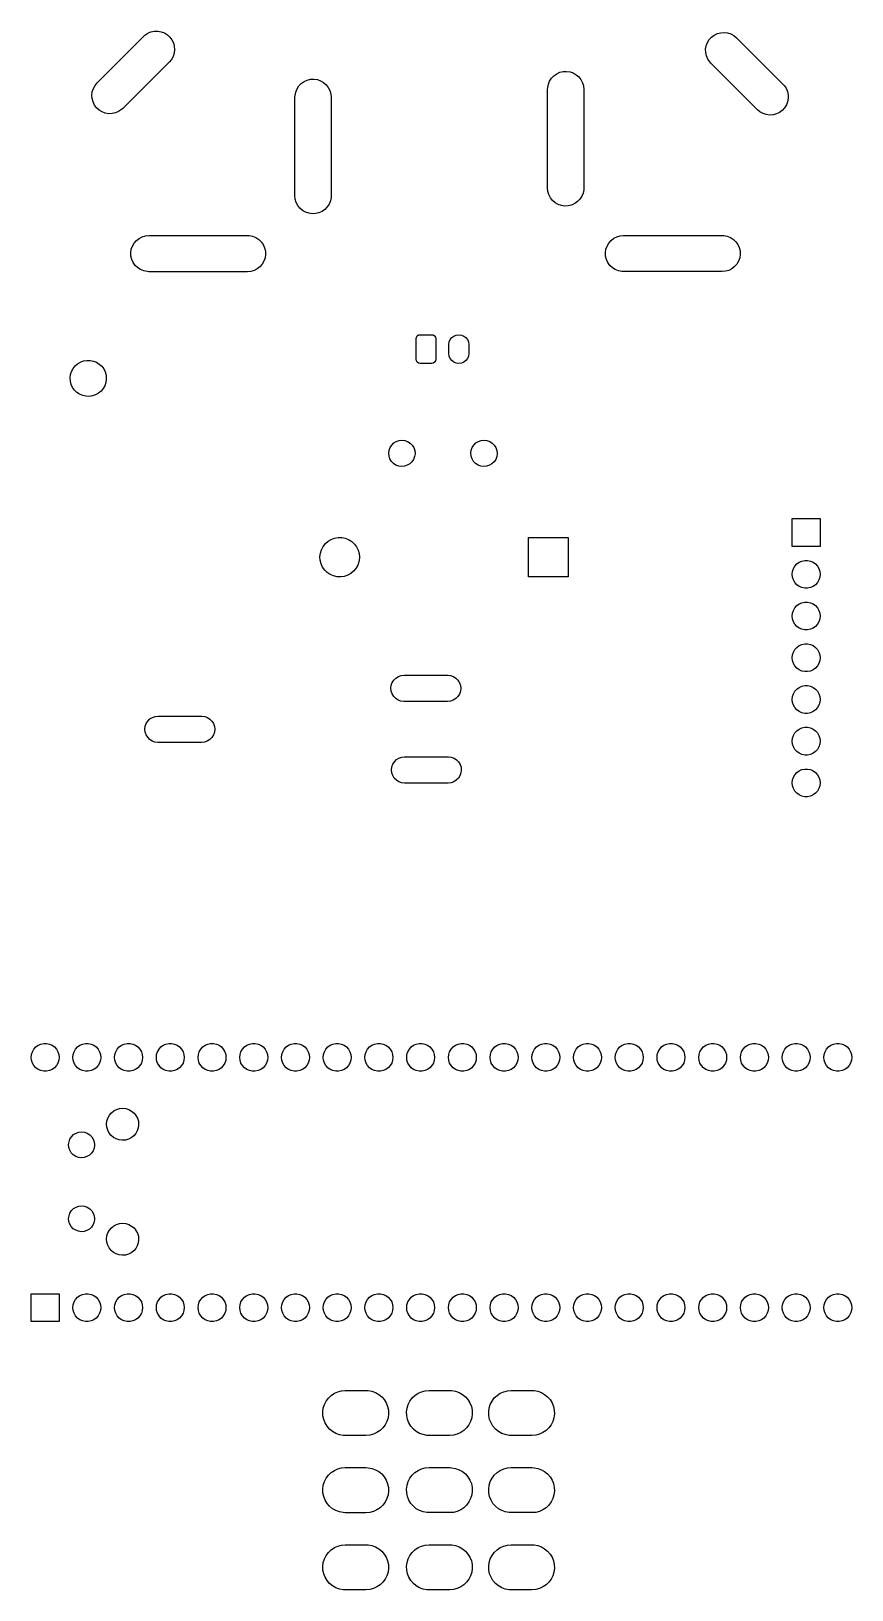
# Model space of a CAD drawing. Extents: x 132.4 to 182.3, y -150.5 to -55.6.
import ezdxf

# ---------------------------------------------------------------- set-up
doc = ezdxf.new("R2010")
doc.units = 0
doc.layers.add('BLACK', color=7, linetype='CONTINUOUS')

msp = doc.modelspace()

# ---------------------------------------------------------------- linework, layer by layer
at = {"layer": 'BLACK', "linetype": 'CONTINUOUS'}
for p, q in [((136.393, -58.7222), (139.221, -55.8938)), ((139.221, -55.8938), (139.301, -55.8215)), ((139.301, -55.8215), (139.475, -55.7046)), ((139.475, -55.7046), (139.667, -55.6227)), ((139.667, -55.6227), (139.872, -55.5787)), ((139.872, -55.5787), (140.081, -55.5741)), ((140.081, -55.5741), (140.287, -55.6092)), ((140.287, -55.6092), (140.483, -55.6826)), ((140.483, -55.6826), (140.662, -55.7918)), ((140.662, -55.7918), (140.816, -55.9328)), ((140.816, -55.9328), (140.942, -56.1004)), ((173.651, -56.0904), (173.792, -55.9357)), ((173.792, -55.9357), (173.959, -55.8105)), ((173.959, -55.8105), (174.148, -55.7193)), ((174.148, -55.7193), (174.35, -55.6653)), ((174.35, -55.6653), (174.559, -55.6505)), ((174.559, -55.6505), (174.766, -55.6755)), ((174.766, -55.6755), (174.966, -55.7393)), ((174.966, -55.7393), (175.149, -55.8396)), ((175.149, -55.8396), (175.311, -55.9728)), ((175.311, -55.9728), (178.139, -58.8013)), ((140.942, -56.1004), (141.033, -56.2888)), ((141.077, -56.9074), (141.013, -57.1067)), ((141.033, -56.2888), (141.087, -56.4909)), ((141.102, -56.6997), (141.077, -56.9074)), ((141.087, -56.4909), (141.102, -56.6997)), ((173.433, -56.6711), (173.468, -56.4648)), ((173.438, -56.8803), (173.433, -56.6711)), ((173.482, -57.0849), (173.438, -56.8803)), ((173.468, -56.4648), (173.541, -56.2689)), ((173.541, -56.2689), (173.651, -56.0904)), ((140.779, -57.4517), (137.951, -60.2801)), ((140.912, -57.2903), (140.779, -57.4517)), ((141.013, -57.1067), (140.912, -57.2903)), ((173.563, -57.2774), (173.482, -57.0849)), ((173.68, -57.451), (173.563, -57.2774)), ((173.753, -57.5307), (173.68, -57.451)), ((176.581, -60.3592), (173.753, -57.5307)), ((136.26, -58.8836), (136.393, -58.7222)), ((148.669, -58.9125), (148.814, -58.7613)), ((148.814, -58.7613), (148.985, -58.6402)), ((148.985, -58.6402), (149.175, -58.5536)), ((149.175, -58.5536), (149.379, -58.5046)), ((149.379, -58.5046), (149.588, -58.4949)), ((149.588, -58.4949), (149.795, -58.5249)), ((149.795, -58.5249), (149.993, -58.5936)), ((149.993, -58.5936), (150.174, -58.6984)), ((150.174, -58.6984), (150.332, -58.8355)), ((150.332, -58.8355), (150.461, -59.0001)), ((163.819, -59.0124), (163.859, -58.807)), ((163.859, -58.807), (163.937, -58.6129)), ((163.937, -58.6129), (164.051, -58.4371)), ((164.051, -58.4371), (164.195, -58.286)), ((164.195, -58.286), (164.366, -58.1649)), ((164.366, -58.1649), (164.556, -58.0783)), ((164.556, -58.0783), (164.76, -58.0293)), ((164.76, -58.0293), (164.969, -58.0196)), ((164.969, -58.0196), (165.176, -58.0496)), ((165.176, -58.0496), (165.374, -58.1183)), ((165.374, -58.1183), (165.555, -58.223)), ((165.555, -58.223), (165.713, -58.3602)), ((165.713, -58.3602), (165.842, -58.5247)), ((165.842, -58.5247), (165.938, -58.7108)), ((165.938, -58.7108), (165.997, -58.9116)), ((178.139, -58.8013), (178.211, -58.881)), ((136.071, -59.4743), (136.096, -59.2665)), ((136.085, -59.683), (136.071, -59.4743)), ((136.139, -59.8852), (136.085, -59.683)), ((136.096, -59.2665), (136.159, -59.0672)), ((136.159, -59.0672), (136.26, -58.8836)), ((148.432, -59.5952), (148.438, -59.4877)), ((148.432, -65.5952), (148.432, -59.5952)), ((148.438, -59.4877), (148.478, -59.2823)), ((148.478, -59.2823), (148.556, -59.0882)), ((148.556, -59.0882), (148.669, -58.9125)), ((150.461, -59.0001), (150.557, -59.1861)), ((150.557, -59.1861), (150.616, -59.3869)), ((150.616, -59.3869), (150.636, -59.5952)), ((150.636, -59.5952), (150.636, -65.5952)), ((163.813, -59.1199), (163.819, -59.0124)), ((163.813, -65.1199), (163.813, -59.1199)), ((165.997, -58.9116), (166.017, -59.1199)), ((166.017, -59.1199), (166.017, -65.1199)), ((178.211, -58.881), (178.328, -59.0546)), ((178.328, -59.0546), (178.41, -59.2471)), ((178.41, -59.2471), (178.454, -59.4517)), ((178.459, -59.6609), (178.424, -59.8672)), ((178.454, -59.4517), (178.459, -59.6609)), ((136.231, -60.0735), (136.139, -59.8852)), ((136.356, -60.2411), (136.231, -60.0735)), ((136.51, -60.3821), (136.356, -60.2411)), ((136.689, -60.4913), (136.51, -60.3821)), ((136.885, -60.5647), (136.689, -60.4913)), ((137.091, -60.5998), (136.885, -60.5647)), ((137.3, -60.5953), (137.091, -60.5998)), ((137.505, -60.5512), (137.3, -60.5953)), ((137.697, -60.4693), (137.505, -60.5512)), ((137.871, -60.3524), (137.697, -60.4693)), ((137.951, -60.2801), (137.871, -60.3524)), ((176.742, -60.4924), (176.581, -60.3592)), ((176.926, -60.5927), (176.742, -60.4924)), ((177.125, -60.6565), (176.926, -60.5927)), ((177.333, -60.6815), (177.125, -60.6565)), ((177.542, -60.6667), (177.333, -60.6815)), ((177.744, -60.6127), (177.542, -60.6667)), ((177.932, -60.5215), (177.744, -60.6127)), ((178.1, -60.3963), (177.932, -60.5215)), ((178.241, -60.2416), (178.1, -60.3963)), ((178.35, -60.0631), (178.241, -60.2416)), ((178.424, -59.8672), (178.35, -60.0631)), ((163.833, -65.3282), (163.813, -65.1199)), ((163.892, -65.529), (163.833, -65.3282)), ((165.971, -65.4327), (165.893, -65.6268)), ((166.011, -65.2274), (165.971, -65.4327)), ((166.017, -65.1199), (166.011, -65.2274)), ((148.452, -65.8035), (148.432, -65.5952)), ((148.511, -66.0043), (148.452, -65.8035)), ((148.607, -66.1903), (148.511, -66.0043)), ((148.736, -66.3549), (148.607, -66.1903)), ((148.894, -66.492), (148.736, -66.3549)), ((150.254, -66.4291), (150.083, -66.5502)), ((150.399, -66.2779), (150.254, -66.4291)), ((150.512, -66.1022), (150.399, -66.2779)), ((150.59, -65.9081), (150.512, -66.1022)), ((150.63, -65.7027), (150.59, -65.9081)), ((150.636, -65.5952), (150.63, -65.7027)), ((163.988, -65.715), (163.892, -65.529)), ((164.117, -65.8796), (163.988, -65.715)), ((164.275, -66.0167), (164.117, -65.8796)), ((164.456, -66.1215), (164.275, -66.0167)), ((164.654, -66.1901), (164.456, -66.1215)), ((164.861, -66.2202), (164.654, -66.1901)), ((165.07, -66.2105), (164.861, -66.2202)), ((165.274, -66.1615), (165.07, -66.2105)), ((165.464, -66.0748), (165.274, -66.1615)), ((165.635, -65.9538), (165.464, -66.0748)), ((165.78, -65.8026), (165.635, -65.9538)), ((165.893, -65.6268), (165.78, -65.8026)), ((149.075, -66.5968), (148.894, -66.492)), ((149.273, -66.6655), (149.075, -66.5968)), ((149.48, -66.6955), (149.273, -66.6655)), ((149.689, -66.6858), (149.48, -66.6955)), ((149.893, -66.6368), (149.689, -66.6858)), ((150.083, -66.5502), (149.893, -66.6368)), ((138.643, -68.478), (138.78, -68.32)), ((138.78, -68.32), (138.945, -68.1907)), ((138.945, -68.1907), (139.131, -68.0949)), ((139.131, -68.0949), (139.332, -68.036)), ((139.332, -68.036), (139.54, -68.0161)), ((139.54, -68.0161), (145.54, -68.0161)), ((145.54, -68.0161), (145.647, -68.0214)), ((145.647, -68.0214), (145.853, -68.0615)), ((145.853, -68.0615), (146.047, -68.1397)), ((146.047, -68.1397), (146.223, -68.2532)), ((146.223, -68.2532), (146.374, -68.3979)), ((167.541, -68.4742), (167.678, -68.3162)), ((167.678, -68.3162), (167.842, -68.1869)), ((167.842, -68.1869), (168.028, -68.0911)), ((168.028, -68.0911), (168.229, -68.0322)), ((168.229, -68.0322), (168.438, -68.0123)), ((168.438, -68.0123), (174.438, -68.0123)), ((174.438, -68.0123), (174.545, -68.0176)), ((174.545, -68.0176), (174.75, -68.0577)), ((174.75, -68.0577), (174.945, -68.1359)), ((174.945, -68.1359), (175.12, -68.2494)), ((175.12, -68.2494), (175.271, -68.3941)), ((138.44, -69.0639), (138.47, -68.8568)), ((138.449, -69.2729), (138.44, -69.0639)), ((138.498, -69.4763), (138.449, -69.2729)), ((138.47, -68.8568), (138.538, -68.6591)), ((138.538, -68.6591), (138.643, -68.478)), ((146.374, -68.3979), (146.495, -68.5686)), ((146.495, -68.5686), (146.582, -68.7591)), ((146.582, -68.7591), (146.631, -68.9625)), ((146.64, -69.1715), (146.61, -69.3786)), ((146.631, -68.9625), (146.64, -69.1715)), ((167.337, -69.0601), (167.367, -68.853)), ((167.347, -69.2692), (167.337, -69.0601)), ((167.396, -69.4726), (167.347, -69.2692)), ((167.367, -68.853), (167.436, -68.6554)), ((167.436, -68.6554), (167.541, -68.4742)), ((175.271, -68.3941), (175.393, -68.5648)), ((175.393, -68.5648), (175.479, -68.7553)), ((175.479, -68.7553), (175.528, -68.9587)), ((175.538, -69.1677), (175.508, -69.3748)), ((175.528, -68.9587), (175.538, -69.1677)), ((138.585, -69.6668), (138.498, -69.4763)), ((138.706, -69.8375), (138.585, -69.6668)), ((138.857, -69.9822), (138.706, -69.8375)), ((139.033, -70.0957), (138.857, -69.9822)), ((139.227, -70.1739), (139.033, -70.0957)), ((139.432, -70.214), (139.227, -70.1739)), ((139.54, -70.2193), (139.432, -70.214)), ((145.54, -70.2193), (139.54, -70.2193)), ((145.748, -70.1994), (145.54, -70.2193)), ((145.949, -70.1405), (145.748, -70.1994)), ((146.135, -70.0447), (145.949, -70.1405)), ((146.3, -69.9154), (146.135, -70.0447)), ((146.437, -69.7574), (146.3, -69.9154)), ((146.542, -69.5763), (146.437, -69.7574)), ((146.61, -69.3786), (146.542, -69.5763)), ((167.483, -69.6631), (167.396, -69.4726)), ((167.604, -69.8337), (167.483, -69.6631)), ((167.755, -69.9784), (167.604, -69.8337)), ((167.931, -70.092), (167.755, -69.9784)), ((168.125, -70.1702), (167.931, -70.092)), ((168.33, -70.2103), (168.125, -70.1702)), ((168.438, -70.2155), (168.33, -70.2103)), ((174.438, -70.2155), (168.438, -70.2155)), ((174.646, -70.1957), (174.438, -70.2155)), ((174.847, -70.1368), (174.646, -70.1957)), ((175.033, -70.0409), (174.847, -70.1368)), ((175.197, -69.9117), (175.033, -70.0409)), ((175.334, -69.7536), (175.197, -69.9117)), ((175.439, -69.5725), (175.334, -69.7536)), ((175.508, -69.3748), (175.439, -69.5725)), ((155.808, -74.305), (155.827, -74.2093)), ((155.808, -75.555), (155.808, -74.305)), ((155.827, -74.2093), (155.881, -74.1282)), ((155.881, -74.1282), (155.962, -74.074)), ((155.962, -74.074), (156.058, -74.055)), ((156.058, -74.055), (156.758, -74.055)), ((156.758, -74.055), (156.854, -74.074)), ((156.854, -74.074), (156.935, -74.1282)), ((156.935, -74.1282), (156.989, -74.2093)), ((156.989, -74.2093), (157.008, -74.305)), ((157.008, -74.305), (157.008, -75.555)), ((157.808, -74.655), (157.828, -74.4997)), ((157.808, -75.205), (157.808, -74.655)), ((157.828, -74.4997), (157.888, -74.355)), ((157.888, -74.355), (157.984, -74.2307)), ((157.984, -74.2307), (158.108, -74.1354)), ((158.108, -74.1354), (158.253, -74.0754)), ((158.253, -74.0754), (158.408, -74.055)), ((158.408, -74.055), (158.563, -74.0754)), ((158.563, -74.0754), (158.708, -74.1354)), ((158.708, -74.1354), (158.832, -74.2307)), ((158.832, -74.2307), (158.928, -74.355)), ((158.928, -74.355), (158.987, -74.4997)), ((158.987, -74.4997), (159.008, -74.655)), ((159.008, -74.655), (159.008, -75.205)), ((135.05, -75.9605), (135.201, -75.8278)), ((135.201, -75.8278), (135.374, -75.7249)), ((135.374, -75.7249), (135.563, -75.6552)), ((135.563, -75.6552), (135.762, -75.6211)), ((135.762, -75.6211), (135.963, -75.6237)), ((135.963, -75.6237), (136.16, -75.663)), ((136.16, -75.663), (136.347, -75.7376)), ((136.347, -75.7376), (136.518, -75.845)), ((136.518, -75.845), (136.665, -75.9817)), ((155.827, -75.6507), (155.808, -75.555)), ((155.881, -75.7318), (155.827, -75.6507)), ((155.962, -75.786), (155.881, -75.7318)), ((156.058, -75.805), (155.962, -75.786)), ((156.758, -75.805), (156.058, -75.805)), ((156.854, -75.786), (156.758, -75.805)), ((156.935, -75.7318), (156.854, -75.786)), ((156.989, -75.6507), (156.935, -75.7318)), ((157.008, -75.555), (156.989, -75.6507)), ((157.828, -75.3603), (157.808, -75.205)), ((157.888, -75.505), (157.828, -75.3603)), ((157.984, -75.6293), (157.888, -75.505)), ((158.108, -75.7246), (157.984, -75.6293)), ((158.253, -75.7846), (158.108, -75.7246)), ((158.408, -75.805), (158.253, -75.7846)), ((158.563, -75.7846), (158.408, -75.805)), ((158.708, -75.7246), (158.563, -75.7846)), ((158.832, -75.6293), (158.708, -75.7246)), ((158.928, -75.505), (158.832, -75.6293)), ((158.987, -75.3603), (158.928, -75.505)), ((159.008, -75.205), (158.987, -75.3603)), ((134.748, -76.6889), (134.772, -76.489)), ((134.762, -76.8898), (134.748, -76.6889)), ((134.772, -76.489), (134.832, -76.2968)), ((134.832, -76.2968), (134.925, -76.1186)), ((134.925, -76.1186), (135.05, -75.9605)), ((136.665, -75.9817), (136.786, -76.143)), ((136.786, -76.143), (136.875, -76.3235)), ((136.875, -76.3235), (136.93, -76.5173)), ((136.946, -76.7753), (136.918, -76.9745)), ((136.93, -76.5173), (136.948, -76.7177)), ((136.948, -76.7177), (136.946, -76.7753)), ((134.811, -77.0849), (134.762, -76.8898)), ((134.895, -77.2677), (134.811, -77.0849)), ((135.012, -77.4321), (134.895, -77.2677)), ((135.156, -77.5726), (135.012, -77.4321)), ((135.323, -77.6844), (135.156, -77.5726)), ((135.508, -77.7639), (135.323, -77.6844)), ((135.704, -77.8083), (135.508, -77.7639)), ((135.906, -77.8162), (135.704, -77.8083)), ((136.105, -77.7873), (135.906, -77.8162)), ((136.295, -77.7226), (136.105, -77.7873)), ((136.471, -77.6243), (136.295, -77.7226)), ((136.626, -77.4955), (136.471, -77.6243)), ((136.755, -77.3408), (136.626, -77.4955)), ((136.853, -77.1651), (136.755, -77.3408)), ((136.918, -76.9745), (136.853, -77.1651)), ((154.32, -80.7744), (154.447, -80.6496)), ((154.447, -80.6496), (154.599, -80.5561)), ((154.599, -80.5561), (154.768, -80.4987)), ((154.768, -80.4987), (154.946, -80.48)), ((154.946, -80.48), (155.123, -80.5011)), ((155.123, -80.5011), (155.291, -80.561)), ((155.291, -80.561), (155.441, -80.6565)), ((155.441, -80.6565), (155.567, -80.7831)), ((159.32, -80.7744), (159.447, -80.6496)), ((159.447, -80.6496), (159.599, -80.5561)), ((159.599, -80.5561), (159.768, -80.4987)), ((159.768, -80.4987), (159.946, -80.48)), ((159.946, -80.48), (160.123, -80.5011)), ((160.123, -80.5011), (160.291, -80.561)), ((160.291, -80.561), (160.441, -80.6565)), ((160.441, -80.6565), (160.567, -80.7831)), ((154.14, -81.2688), (154.162, -81.0919)), ((154.157, -81.4463), (154.14, -81.2688)), ((154.214, -81.6156), (154.157, -81.4463)), ((154.162, -81.0919), (154.223, -80.9243)), ((154.306, -81.7681), (154.214, -81.6156)), ((154.223, -80.9243), (154.32, -80.7744)), ((155.567, -80.7831), (155.661, -80.9343)), ((155.715, -81.479), (155.652, -81.6457)), ((155.661, -80.9343), (155.72, -81.1028)), ((155.74, -81.3023), (155.715, -81.479)), ((155.72, -81.1028), (155.74, -81.28)), ((155.74, -81.28), (155.74, -81.3023)), ((159.14, -81.2688), (159.162, -81.0919)), ((159.157, -81.4463), (159.14, -81.2688)), ((159.214, -81.6156), (159.157, -81.4463)), ((159.162, -81.0919), (159.223, -80.9243)), ((159.306, -81.7681), (159.214, -81.6156)), ((159.223, -80.9243), (159.32, -80.7744)), ((160.567, -80.7831), (160.661, -80.9343)), ((160.715, -81.479), (160.652, -81.6457)), ((160.661, -80.9343), (160.72, -81.1028)), ((160.74, -81.3023), (160.715, -81.479)), ((160.72, -81.1028), (160.74, -81.28)), ((160.74, -81.28), (160.74, -81.3023)), ((154.43, -81.8964), (154.306, -81.7681)), ((154.579, -81.9941), (154.43, -81.8964)), ((154.746, -82.0562), (154.579, -81.9941)), ((154.923, -82.0798), (154.746, -82.0562)), ((155.101, -82.0637), (154.923, -82.0798)), ((155.27, -82.0085), (155.101, -82.0637)), ((155.424, -81.9172), (155.27, -82.0085)), ((155.553, -81.7942), (155.424, -81.9172)), ((155.652, -81.6457), (155.553, -81.7942)), ((159.43, -81.8964), (159.306, -81.7681)), ((159.579, -81.9941), (159.43, -81.8964)), ((159.746, -82.0562), (159.579, -81.9941)), ((159.923, -82.0798), (159.746, -82.0562)), ((160.101, -82.0637), (159.923, -82.0798)), ((160.27, -82.0085), (160.101, -82.0637)), ((160.424, -81.9172), (160.27, -82.0085)), ((160.553, -81.7942), (160.424, -81.9172)), ((160.652, -81.6457), (160.553, -81.7942)), ((178.703, -86.956), (178.703, -85.256)), ((178.703, -85.256), (180.403, -85.256)), ((180.403, -85.256), (180.403, -86.956)), ((149.982, -87.3551), (150.047, -87.1454)), ((150.047, -87.1454), (150.149, -86.951)), ((150.149, -86.951), (150.285, -86.7786)), ((150.285, -86.7786), (150.45, -86.6338)), ((150.45, -86.6338), (150.639, -86.5215)), ((150.639, -86.5215), (150.845, -86.4455)), ((150.845, -86.4455), (151.061, -86.4083)), ((151.061, -86.4083), (151.281, -86.4112)), ((151.281, -86.4112), (151.496, -86.454)), ((151.496, -86.454), (151.7, -86.5354)), ((151.7, -86.5354), (151.886, -86.6526)), ((151.886, -86.6526), (152.047, -86.8016)), ((152.047, -86.8016), (152.179, -86.9776)), ((152.179, -86.9776), (152.276, -87.1746)), ((152.276, -87.1746), (152.335, -87.3859)), ((162.655, -88.8046), (162.655, -86.4046)), ((162.655, -86.4046), (165.055, -86.4046)), ((165.055, -86.4046), (165.055, -88.8046)), ((180.403, -86.956), (178.703, -86.956)), ((149.956, -87.5732), (149.982, -87.3551)), ((149.97, -87.7923), (149.956, -87.5732)), ((150.024, -88.0052), (149.97, -87.7923)), ((150.116, -88.2046), (150.024, -88.0052)), ((150.243, -88.3839), (150.116, -88.2046)), ((152.252, -88.0927), (152.144, -88.2843)), ((152.322, -87.8847), (152.252, -88.0927)), ((152.354, -87.6674), (152.322, -87.8847)), ((152.335, -87.3859), (152.355, -87.6046)), ((152.355, -87.6046), (152.354, -87.6674)), ((178.776, -88.3003), (178.865, -88.1464)), ((178.865, -88.1464), (178.984, -88.0143)), ((178.984, -88.0143), (179.128, -87.9099)), ((179.128, -87.9099), (179.29, -87.8376)), ((179.29, -87.8376), (179.464, -87.8007)), ((179.464, -87.8007), (179.641, -87.8007)), ((179.641, -87.8007), (179.815, -87.8376)), ((179.815, -87.8376), (179.978, -87.9099)), ((179.978, -87.9099), (180.121, -88.0143)), ((180.121, -88.0143), (180.24, -88.1464)), ((180.24, -88.1464), (180.329, -88.3003)), ((150.4, -88.5372), (150.243, -88.3839)), ((150.583, -88.6592), (150.4, -88.5372)), ((150.785, -88.7459), (150.583, -88.6592)), ((150.999, -88.7943), (150.785, -88.7459)), ((151.218, -88.803), (150.999, -88.7943)), ((151.436, -88.7714), (151.218, -88.803)), ((151.643, -88.7009), (151.436, -88.7714)), ((151.835, -88.5936), (151.643, -88.7009)), ((152.004, -88.4531), (151.835, -88.5936)), ((152.144, -88.2843), (152.004, -88.4531)), ((165.055, -88.8046), (162.655, -88.8046)), ((178.703, -88.646), (178.721, -88.4693)), ((178.721, -88.8227), (178.703, -88.646)), ((178.721, -88.4693), (178.776, -88.3003)), ((178.776, -88.9917), (178.721, -88.8227)), ((178.865, -89.1456), (178.776, -88.9917)), ((178.984, -89.2777), (178.865, -89.1456)), ((180.24, -89.1456), (180.121, -89.2777)), ((180.329, -88.9917), (180.24, -89.1456)), ((180.329, -88.3003), (180.384, -88.4693)), ((180.384, -88.8227), (180.329, -88.9917)), ((180.384, -88.4693), (180.403, -88.646)), ((180.403, -88.646), (180.384, -88.8227)), ((179.128, -89.3821), (178.984, -89.2777)), ((179.29, -89.4544), (179.128, -89.3821)), ((179.464, -89.4913), (179.29, -89.4544)), ((179.641, -89.4913), (179.464, -89.4913)), ((179.815, -89.4544), (179.641, -89.4913)), ((179.978, -89.3821), (179.815, -89.4544)), ((180.121, -89.2777), (179.978, -89.3821)), ((178.703, -91.186), (178.721, -91.0093)), ((178.721, -91.0093), (178.776, -90.8403)), ((178.776, -90.8403), (178.865, -90.6864)), ((178.865, -90.6864), (178.984, -90.5543)), ((178.984, -90.5543), (179.128, -90.4499)), ((179.128, -90.4499), (179.29, -90.3776)), ((179.29, -90.3776), (179.464, -90.3407)), ((179.464, -90.3407), (179.641, -90.3407)), ((179.641, -90.3407), (179.815, -90.3776)), ((179.815, -90.3776), (179.978, -90.4499)), ((179.978, -90.4499), (180.121, -90.5543)), ((180.121, -90.5543), (180.24, -90.6864)), ((180.24, -90.6864), (180.329, -90.8403)), ((180.329, -90.8403), (180.384, -91.0093)), ((180.384, -91.0093), (180.403, -91.186)), ((178.721, -91.3627), (178.703, -91.186)), ((178.776, -91.5317), (178.721, -91.3627)), ((178.865, -91.6856), (178.776, -91.5317)), ((178.984, -91.8177), (178.865, -91.6856)), ((179.128, -91.9221), (178.984, -91.8177)), ((179.29, -91.9944), (179.128, -91.9221)), ((179.464, -92.0313), (179.29, -91.9944)), ((179.641, -92.0313), (179.464, -92.0313)), ((179.815, -91.9944), (179.641, -92.0313)), ((179.978, -91.9221), (179.815, -91.9944)), ((180.121, -91.8177), (179.978, -91.9221)), ((180.24, -91.6856), (180.121, -91.8177)), ((180.329, -91.5317), (180.24, -91.6856)), ((180.384, -91.3627), (180.329, -91.5317)), ((180.403, -91.186), (180.384, -91.3627)), ((178.984, -93.0943), (179.128, -92.9899)), ((179.128, -92.9899), (179.29, -92.9176)), ((179.29, -92.9176), (179.464, -92.8807)), ((179.464, -92.8807), (179.641, -92.8807)), ((179.641, -92.8807), (179.815, -92.9176)), ((179.815, -92.9176), (179.978, -92.9899)), ((179.978, -92.9899), (180.121, -93.0943)), ((178.703, -93.726), (178.721, -93.5493)), ((178.721, -93.9027), (178.703, -93.726)), ((178.721, -93.5493), (178.776, -93.3803)), ((178.776, -94.0717), (178.721, -93.9027)), ((178.776, -93.3803), (178.865, -93.2264)), ((178.865, -93.2264), (178.984, -93.0943)), ((180.121, -93.0943), (180.24, -93.2264)), ((180.24, -93.2264), (180.329, -93.3803)), ((180.329, -93.3803), (180.384, -93.5493)), ((180.384, -93.9027), (180.329, -94.0717)), ((180.384, -93.5493), (180.403, -93.726)), ((180.403, -93.726), (180.384, -93.9027)), ((154.574, -94.9614), (154.726, -94.8669)), ((154.726, -94.8669), (154.894, -94.8082)), ((154.894, -94.8082), (155.071, -94.7883)), ((155.071, -94.7883), (157.721, -94.7883)), ((157.721, -94.7883), (157.732, -94.7884)), ((157.732, -94.7884), (157.909, -94.8108)), ((157.909, -94.8108), (158.077, -94.8718)), ((158.077, -94.8718), (158.227, -94.9684)), ((178.865, -94.2256), (178.776, -94.0717)), ((178.984, -94.3577), (178.865, -94.2256)), ((179.128, -94.4621), (178.984, -94.3577)), ((179.29, -94.5344), (179.128, -94.4621)), ((179.464, -94.5713), (179.29, -94.5344)), ((179.641, -94.5713), (179.464, -94.5713)), ((179.815, -94.5344), (179.641, -94.5713)), ((179.978, -94.4621), (179.815, -94.5344)), ((180.121, -94.3577), (179.978, -94.4621)), ((180.24, -94.2256), (180.121, -94.3577)), ((180.329, -94.0717), (180.24, -94.2256)), ((154.271, -95.5828), (154.292, -95.4057)), ((154.29, -95.7601), (154.271, -95.5828)), ((154.347, -95.929), (154.29, -95.7601)), ((154.292, -95.4057), (154.352, -95.2376)), ((154.352, -95.2376), (154.448, -95.0871)), ((154.448, -95.0871), (154.574, -94.9614)), ((158.227, -94.9684), (158.352, -95.0958)), ((158.352, -95.0958), (158.445, -95.2477)), ((158.5, -95.771), (158.44, -95.939)), ((158.445, -95.2477), (158.503, -95.4166)), ((158.521, -95.5939), (158.5, -95.771)), ((158.503, -95.4166), (158.521, -95.5939)), ((178.776, -95.9203), (178.865, -95.7664)), ((178.865, -95.7664), (178.984, -95.6343)), ((178.984, -95.6343), (179.128, -95.5299)), ((179.128, -95.5299), (179.29, -95.4576)), ((179.29, -95.4576), (179.464, -95.4207)), ((179.464, -95.4207), (179.641, -95.4207)), ((179.641, -95.4207), (179.815, -95.4576)), ((179.815, -95.4576), (179.978, -95.5299)), ((179.978, -95.5299), (180.121, -95.6343)), ((180.121, -95.6343), (180.24, -95.7664)), ((180.24, -95.7664), (180.329, -95.9203)), ((154.441, -96.0809), (154.347, -95.929)), ((154.566, -96.2083), (154.441, -96.0809)), ((154.716, -96.3049), (154.566, -96.2083)), ((154.883, -96.3659), (154.716, -96.3049)), ((155.06, -96.3883), (154.883, -96.3659)), ((155.071, -96.3883), (155.06, -96.3883)), ((157.721, -96.3883), (155.071, -96.3883)), ((157.899, -96.3685), (157.721, -96.3883)), ((158.067, -96.3098), (157.899, -96.3685)), ((158.218, -96.2153), (158.067, -96.3098)), ((158.345, -96.0896), (158.218, -96.2153)), ((158.44, -95.939), (158.345, -96.0896)), ((178.703, -96.266), (178.721, -96.0893)), ((178.721, -96.4427), (178.703, -96.266)), ((178.721, -96.0893), (178.776, -95.9203)), ((178.776, -96.6117), (178.721, -96.4427)), ((178.865, -96.7656), (178.776, -96.6117)), ((178.984, -96.8977), (178.865, -96.7656)), ((180.24, -96.7656), (180.121, -96.8977)), ((180.329, -96.6117), (180.24, -96.7656)), ((180.329, -95.9203), (180.384, -96.0893)), ((180.384, -96.4427), (180.329, -96.6117)), ((180.384, -96.0893), (180.403, -96.266)), ((180.403, -96.266), (180.384, -96.4427)), ((139.319, -97.897), (139.379, -97.7289)), ((139.379, -97.7289), (139.475, -97.5784)), ((139.475, -97.5784), (139.601, -97.4527)), ((139.601, -97.4527), (139.752, -97.3582)), ((139.752, -97.3582), (139.921, -97.2995)), ((139.921, -97.2995), (140.098, -97.2796)), ((140.098, -97.2796), (142.748, -97.2796)), ((142.748, -97.2796), (142.759, -97.2797)), ((142.759, -97.2797), (142.936, -97.3021)), ((142.936, -97.3021), (143.104, -97.3631)), ((143.104, -97.3631), (143.254, -97.4597)), ((143.254, -97.4597), (143.379, -97.5871)), ((143.379, -97.5871), (143.472, -97.739)), ((143.472, -97.739), (143.529, -97.9078)), ((179.128, -97.0021), (178.984, -96.8977)), ((179.29, -97.0744), (179.128, -97.0021)), ((179.464, -97.1113), (179.29, -97.0744)), ((179.641, -97.1113), (179.464, -97.1113)), ((179.815, -97.0744), (179.641, -97.1113)), ((179.978, -97.0021), (179.815, -97.0744)), ((180.121, -96.8977), (179.978, -97.0021)), ((139.298, -98.074), (139.319, -97.897)), ((139.317, -98.2514), (139.298, -98.074)), ((139.374, -98.4203), (139.317, -98.2514)), ((139.468, -98.5722), (139.374, -98.4203)), ((139.592, -98.6996), (139.468, -98.5722)), ((139.742, -98.7962), (139.592, -98.6996)), ((143.372, -98.5809), (143.245, -98.7066)), ((143.467, -98.4303), (143.372, -98.5809)), ((143.527, -98.2623), (143.467, -98.4303)), ((143.548, -98.0852), (143.527, -98.2623)), ((143.529, -97.9078), (143.548, -98.0852)), ((178.703, -98.806), (178.721, -98.6293)), ((178.721, -98.6293), (178.776, -98.4603)), ((178.776, -98.4603), (178.865, -98.3064)), ((178.865, -98.3064), (178.984, -98.1743)), ((178.984, -98.1743), (179.128, -98.0699)), ((179.128, -98.0699), (179.29, -97.9976)), ((179.29, -97.9976), (179.464, -97.9607)), ((179.464, -97.9607), (179.641, -97.9607)), ((179.641, -97.9607), (179.815, -97.9976)), ((179.815, -97.9976), (179.978, -98.0699)), ((179.978, -98.0699), (180.121, -98.1743)), ((180.121, -98.1743), (180.24, -98.3064)), ((180.24, -98.3064), (180.329, -98.4603)), ((180.329, -98.4603), (180.384, -98.6293)), ((180.384, -98.6293), (180.403, -98.806)), ((139.91, -98.8572), (139.742, -98.7962)), ((140.087, -98.8796), (139.91, -98.8572)), ((140.098, -98.8796), (140.087, -98.8796)), ((142.748, -98.8796), (140.098, -98.8796)), ((142.925, -98.8598), (142.748, -98.8796)), ((143.094, -98.8011), (142.925, -98.8598)), ((143.245, -98.7066), (143.094, -98.8011)), ((178.721, -98.9827), (178.703, -98.806)), ((178.776, -99.1517), (178.721, -98.9827)), ((178.865, -99.3056), (178.776, -99.1517)), ((178.984, -99.4377), (178.865, -99.3056)), ((179.128, -99.5421), (178.984, -99.4377)), ((179.29, -99.6144), (179.128, -99.5421)), ((179.464, -99.6513), (179.29, -99.6144)), ((179.641, -99.6513), (179.464, -99.6513)), ((179.815, -99.6144), (179.641, -99.6513)), ((179.978, -99.5421), (179.815, -99.6144)), ((180.121, -99.4377), (179.978, -99.5421)), ((180.24, -99.3056), (180.121, -99.4377)), ((180.329, -99.1517), (180.24, -99.3056)), ((180.384, -98.9827), (180.329, -99.1517)), ((180.403, -98.806), (180.384, -98.9827)), ((154.309, -100.553), (154.331, -100.376)), ((154.328, -100.73), (154.309, -100.553)), ((154.331, -100.376), (154.39, -100.208)), ((154.39, -100.208), (154.486, -100.057)), ((154.486, -100.057), (154.613, -99.9313)), ((154.613, -99.9313), (154.764, -99.8368)), ((154.764, -99.8368), (154.932, -99.7781)), ((154.932, -99.7781), (155.109, -99.7582)), ((155.109, -99.7582), (157.759, -99.7582)), ((157.759, -99.7582), (157.771, -99.7583)), ((157.771, -99.7583), (157.948, -99.7806)), ((157.948, -99.7806), (158.115, -99.8416)), ((158.115, -99.8416), (158.265, -99.9383)), ((158.265, -99.9383), (158.39, -100.066)), ((158.39, -100.066), (158.483, -100.218)), ((158.483, -100.218), (158.541, -100.386)), ((158.559, -100.564), (158.538, -100.741)), ((158.541, -100.386), (158.559, -100.564)), ((179.128, -100.61), (179.29, -100.538)), ((179.29, -100.538), (179.464, -100.501)), ((179.464, -100.501), (179.641, -100.501)), ((179.641, -100.501), (179.815, -100.538)), ((179.815, -100.538), (179.978, -100.61)), ((154.386, -100.899), (154.328, -100.73)), ((154.479, -101.051), (154.386, -100.899)), ((154.604, -101.178), (154.479, -101.051)), ((154.754, -101.275), (154.604, -101.178)), ((154.921, -101.336), (154.754, -101.275)), ((155.098, -101.358), (154.921, -101.336)), ((155.109, -101.358), (155.098, -101.358)), ((157.759, -101.358), (155.109, -101.358)), ((157.937, -101.338), (157.759, -101.358)), ((158.105, -101.28), (157.937, -101.338)), ((158.256, -101.185), (158.105, -101.28)), ((158.383, -101.059), (158.256, -101.185)), ((158.478, -100.909), (158.383, -101.059)), ((158.538, -100.741), (158.478, -100.909)), ((178.703, -101.346), (178.721, -101.169)), ((178.721, -101.523), (178.703, -101.346)), ((178.721, -101.169), (178.776, -101)), ((178.776, -101.692), (178.721, -101.523)), ((178.776, -101), (178.865, -100.846)), ((178.865, -100.846), (178.984, -100.714)), ((178.984, -100.714), (179.128, -100.61)), ((179.978, -100.61), (180.121, -100.714)), ((180.121, -100.714), (180.24, -100.846)), ((180.24, -100.846), (180.329, -101)), ((180.329, -101), (180.384, -101.169)), ((180.384, -101.523), (180.329, -101.692)), ((180.384, -101.169), (180.403, -101.346)), ((180.403, -101.346), (180.384, -101.523)), ((178.865, -101.846), (178.776, -101.692)), ((178.984, -101.978), (178.865, -101.846)), ((179.128, -102.082), (178.984, -101.978)), ((179.29, -102.154), (179.128, -102.082)), ((179.464, -102.191), (179.29, -102.154)), ((179.641, -102.191), (179.464, -102.191)), ((179.815, -102.154), (179.641, -102.191)), ((179.978, -102.082), (179.815, -102.154)), ((180.121, -101.978), (179.978, -102.082)), ((180.24, -101.846), (180.121, -101.978)), ((180.329, -101.692), (180.24, -101.846)), ((132.446, -117.713), (132.535, -117.56)), ((132.535, -117.56), (132.654, -117.428)), ((132.654, -117.428), (132.798, -117.323)), ((132.798, -117.323), (132.96, -117.251)), ((132.96, -117.251), (133.134, -117.214)), ((133.134, -117.214), (133.312, -117.214)), ((133.312, -117.214), (133.486, -117.251)), ((133.486, -117.251), (133.648, -117.323)), ((133.648, -117.323), (133.792, -117.428)), ((133.792, -117.428), (133.911, -117.56)), ((133.911, -117.56), (134, -117.713)), ((134.986, -117.713), (135.075, -117.56)), ((135.075, -117.56), (135.194, -117.428)), ((135.194, -117.428), (135.338, -117.323)), ((135.338, -117.323), (135.5, -117.251)), ((135.5, -117.251), (135.674, -117.214)), ((135.674, -117.214), (135.852, -117.214)), ((135.852, -117.214), (136.026, -117.251)), ((136.026, -117.251), (136.188, -117.323)), ((136.188, -117.323), (136.332, -117.428)), ((136.332, -117.428), (136.451, -117.56)), ((136.451, -117.56), (136.54, -117.713)), ((137.526, -117.713), (137.615, -117.56)), ((137.615, -117.56), (137.734, -117.428)), ((137.734, -117.428), (137.878, -117.323)), ((137.878, -117.323), (138.04, -117.251)), ((138.04, -117.251), (138.214, -117.214)), ((138.214, -117.214), (138.392, -117.214)), ((138.392, -117.214), (138.566, -117.251)), ((138.566, -117.251), (138.728, -117.323)), ((138.728, -117.323), (138.872, -117.428)), ((138.872, -117.428), (138.991, -117.56)), ((138.991, -117.56), (139.08, -117.713)), ((140.066, -117.713), (140.155, -117.56)), ((140.155, -117.56), (140.274, -117.428)), ((140.274, -117.428), (140.418, -117.323)), ((140.418, -117.323), (140.58, -117.251)), ((140.58, -117.251), (140.754, -117.214)), ((140.754, -117.214), (140.932, -117.214)), ((140.932, -117.214), (141.106, -117.251)), ((141.106, -117.251), (141.268, -117.323)), ((141.268, -117.323), (141.412, -117.428)), ((141.412, -117.428), (141.531, -117.56)), ((141.531, -117.56), (141.62, -117.713)), ((142.606, -117.713), (142.695, -117.56)), ((142.695, -117.56), (142.814, -117.428)), ((142.814, -117.428), (142.958, -117.323)), ((142.958, -117.323), (143.12, -117.251)), ((143.12, -117.251), (143.294, -117.214)), ((143.294, -117.214), (143.472, -117.214)), ((143.472, -117.214), (143.646, -117.251)), ((143.646, -117.251), (143.808, -117.323)), ((143.808, -117.323), (143.952, -117.428)), ((143.952, -117.428), (144.071, -117.56)), ((144.071, -117.56), (144.16, -117.713)), ((145.146, -117.713), (145.235, -117.56)), ((145.235, -117.56), (145.354, -117.428)), ((145.354, -117.428), (145.498, -117.323)), ((145.498, -117.323), (145.66, -117.251)), ((145.66, -117.251), (145.834, -117.214)), ((145.834, -117.214), (146.012, -117.214)), ((146.012, -117.214), (146.186, -117.251)), ((146.186, -117.251), (146.348, -117.323)), ((146.348, -117.323), (146.492, -117.428)), ((146.492, -117.428), (146.611, -117.56)), ((146.611, -117.56), (146.7, -117.713)), ((147.686, -117.713), (147.775, -117.56)), ((147.775, -117.56), (147.894, -117.428)), ((147.894, -117.428), (148.038, -117.323)), ((148.038, -117.323), (148.2, -117.251)), ((148.2, -117.251), (148.374, -117.214)), ((148.374, -117.214), (148.552, -117.214)), ((148.552, -117.214), (148.726, -117.251)), ((148.726, -117.251), (148.888, -117.323)), ((148.888, -117.323), (149.032, -117.428)), ((149.032, -117.428), (149.151, -117.56)), ((149.151, -117.56), (149.24, -117.713)), ((150.226, -117.713), (150.315, -117.56)), ((150.315, -117.56), (150.434, -117.428)), ((150.434, -117.428), (150.578, -117.323)), ((150.578, -117.323), (150.74, -117.251)), ((150.74, -117.251), (150.914, -117.214)), ((150.914, -117.214), (151.092, -117.214)), ((151.092, -117.214), (151.266, -117.251)), ((151.266, -117.251), (151.428, -117.323)), ((151.428, -117.323), (151.572, -117.428)), ((151.572, -117.428), (151.691, -117.56)), ((151.691, -117.56), (151.78, -117.713)), ((152.766, -117.713), (152.855, -117.56)), ((152.855, -117.56), (152.974, -117.428)), ((152.974, -117.428), (153.118, -117.323)), ((153.118, -117.323), (153.28, -117.251)), ((153.28, -117.251), (153.454, -117.214)), ((153.454, -117.214), (153.632, -117.214)), ((153.632, -117.214), (153.806, -117.251)), ((153.806, -117.251), (153.968, -117.323)), ((153.968, -117.323), (154.112, -117.428)), ((154.112, -117.428), (154.231, -117.56)), ((154.231, -117.56), (154.32, -117.713)), ((155.306, -117.713), (155.395, -117.56)), ((155.395, -117.56), (155.514, -117.428)), ((155.514, -117.428), (155.658, -117.323)), ((155.658, -117.323), (155.82, -117.251)), ((155.82, -117.251), (155.994, -117.214)), ((155.994, -117.214), (156.172, -117.214)), ((156.172, -117.214), (156.346, -117.251)), ((156.346, -117.251), (156.508, -117.323)), ((156.508, -117.323), (156.652, -117.428)), ((156.652, -117.428), (156.771, -117.56)), ((156.771, -117.56), (156.86, -117.713)), ((157.846, -117.713), (157.935, -117.56)), ((157.935, -117.56), (158.054, -117.428)), ((158.054, -117.428), (158.198, -117.323)), ((158.198, -117.323), (158.36, -117.251)), ((158.36, -117.251), (158.534, -117.214)), ((158.534, -117.214), (158.712, -117.214)), ((158.712, -117.214), (158.886, -117.251)), ((158.886, -117.251), (159.048, -117.323)), ((159.048, -117.323), (159.192, -117.428)), ((159.192, -117.428), (159.311, -117.56)), ((159.311, -117.56), (159.4, -117.713)), ((160.386, -117.713), (160.475, -117.56)), ((160.475, -117.56), (160.594, -117.428)), ((160.594, -117.428), (160.738, -117.323)), ((160.738, -117.323), (160.9, -117.251)), ((160.9, -117.251), (161.074, -117.214)), ((161.074, -117.214), (161.252, -117.214)), ((161.252, -117.214), (161.426, -117.251)), ((161.426, -117.251), (161.588, -117.323)), ((161.588, -117.323), (161.732, -117.428)), ((161.732, -117.428), (161.851, -117.56)), ((161.851, -117.56), (161.94, -117.713)), ((162.926, -117.713), (163.015, -117.56)), ((163.015, -117.56), (163.134, -117.428)), ((163.134, -117.428), (163.278, -117.323)), ((163.278, -117.323), (163.44, -117.251)), ((163.44, -117.251), (163.614, -117.214)), ((163.614, -117.214), (163.792, -117.214)), ((163.792, -117.214), (163.966, -117.251)), ((163.966, -117.251), (164.128, -117.323)), ((164.128, -117.323), (164.272, -117.428)), ((164.272, -117.428), (164.391, -117.56)), ((164.391, -117.56), (164.48, -117.713)), ((165.466, -117.713), (165.555, -117.56)), ((165.555, -117.56), (165.674, -117.428)), ((165.674, -117.428), (165.818, -117.323)), ((165.818, -117.323), (165.98, -117.251)), ((165.98, -117.251), (166.154, -117.214)), ((166.154, -117.214), (166.332, -117.214)), ((166.332, -117.214), (166.506, -117.251)), ((166.506, -117.251), (166.668, -117.323)), ((166.668, -117.323), (166.812, -117.428)), ((166.812, -117.428), (166.931, -117.56)), ((166.931, -117.56), (167.02, -117.713)), ((168.006, -117.713), (168.095, -117.56)), ((168.095, -117.56), (168.214, -117.428)), ((168.214, -117.428), (168.358, -117.323)), ((168.358, -117.323), (168.52, -117.251)), ((168.52, -117.251), (168.694, -117.214)), ((168.694, -117.214), (168.872, -117.214)), ((168.872, -117.214), (169.046, -117.251)), ((169.046, -117.251), (169.208, -117.323)), ((169.208, -117.323), (169.352, -117.428)), ((169.352, -117.428), (169.471, -117.56)), ((169.471, -117.56), (169.56, -117.713)), ((170.546, -117.713), (170.635, -117.56)), ((170.635, -117.56), (170.754, -117.428)), ((170.754, -117.428), (170.898, -117.323)), ((170.898, -117.323), (171.06, -117.251)), ((171.06, -117.251), (171.234, -117.214)), ((171.234, -117.214), (171.412, -117.214)), ((171.412, -117.214), (171.586, -117.251)), ((171.586, -117.251), (171.748, -117.323)), ((171.748, -117.323), (171.892, -117.428)), ((171.892, -117.428), (172.011, -117.56)), ((172.011, -117.56), (172.1, -117.713)), ((173.086, -117.713), (173.175, -117.56)), ((173.175, -117.56), (173.294, -117.428)), ((173.294, -117.428), (173.438, -117.323)), ((173.438, -117.323), (173.6, -117.251)), ((173.6, -117.251), (173.774, -117.214)), ((173.774, -117.214), (173.952, -117.214)), ((173.952, -117.214), (174.126, -117.251)), ((174.126, -117.251), (174.288, -117.323)), ((174.288, -117.323), (174.432, -117.428)), ((174.432, -117.428), (174.551, -117.56)), ((174.551, -117.56), (174.64, -117.713)), ((175.626, -117.713), (175.715, -117.56)), ((175.715, -117.56), (175.834, -117.428)), ((175.834, -117.428), (175.978, -117.323)), ((175.978, -117.323), (176.14, -117.251)), ((176.14, -117.251), (176.314, -117.214)), ((176.314, -117.214), (176.492, -117.214)), ((176.492, -117.214), (176.666, -117.251)), ((176.666, -117.251), (176.828, -117.323)), ((176.828, -117.323), (176.972, -117.428)), ((176.972, -117.428), (177.091, -117.56)), ((177.091, -117.56), (177.18, -117.713)), ((178.166, -117.713), (178.255, -117.56)), ((178.255, -117.56), (178.374, -117.428)), ((178.374, -117.428), (178.518, -117.323)), ((178.518, -117.323), (178.68, -117.251)), ((178.68, -117.251), (178.854, -117.214)), ((178.854, -117.214), (179.032, -117.214)), ((179.032, -117.214), (179.206, -117.251)), ((179.206, -117.251), (179.368, -117.323)), ((179.368, -117.323), (179.512, -117.428)), ((179.512, -117.428), (179.631, -117.56)), ((179.631, -117.56), (179.72, -117.713)), ((180.706, -117.713), (180.795, -117.56)), ((180.795, -117.56), (180.914, -117.428)), ((180.914, -117.428), (181.058, -117.323)), ((181.058, -117.323), (181.22, -117.251)), ((181.22, -117.251), (181.394, -117.214)), ((181.394, -117.214), (181.572, -117.214)), ((181.572, -117.214), (181.746, -117.251)), ((181.746, -117.251), (181.908, -117.323)), ((181.908, -117.323), (182.052, -117.428)), ((182.052, -117.428), (182.171, -117.56)), ((182.171, -117.56), (182.26, -117.713)), ((132.373, -118.059), (132.392, -117.882)), ((132.392, -118.236), (132.373, -118.059)), ((132.392, -117.882), (132.446, -117.713)), ((132.446, -118.405), (132.392, -118.236)), ((132.535, -118.559), (132.446, -118.405)), ((132.654, -118.691), (132.535, -118.559)), ((133.911, -118.559), (133.792, -118.691)), ((134, -118.405), (133.911, -118.559)), ((134, -117.713), (134.054, -117.882)), ((134.054, -118.236), (134, -118.405)), ((134.054, -117.882), (134.073, -118.059)), ((134.073, -118.059), (134.054, -118.236)), ((134.913, -118.059), (134.932, -117.882)), ((134.932, -118.236), (134.913, -118.059)), ((134.932, -117.882), (134.986, -117.713)), ((134.986, -118.405), (134.932, -118.236)), ((135.075, -118.559), (134.986, -118.405)), ((135.194, -118.691), (135.075, -118.559)), ((136.451, -118.559), (136.332, -118.691)), ((136.54, -118.405), (136.451, -118.559)), ((136.54, -117.713), (136.594, -117.882)), ((136.594, -118.236), (136.54, -118.405)), ((136.594, -117.882), (136.613, -118.059)), ((136.613, -118.059), (136.594, -118.236)), ((137.453, -118.059), (137.472, -117.882)), ((137.472, -118.236), (137.453, -118.059)), ((137.472, -117.882), (137.526, -117.713)), ((137.526, -118.405), (137.472, -118.236)), ((137.615, -118.559), (137.526, -118.405)), ((137.734, -118.691), (137.615, -118.559)), ((138.991, -118.559), (138.872, -118.691)), ((139.08, -118.405), (138.991, -118.559)), ((139.08, -117.713), (139.134, -117.882)), ((139.134, -118.236), (139.08, -118.405)), ((139.134, -117.882), (139.153, -118.059)), ((139.153, -118.059), (139.134, -118.236)), ((139.993, -118.059), (140.012, -117.882)), ((140.012, -118.236), (139.993, -118.059)), ((140.012, -117.882), (140.066, -117.713)), ((140.066, -118.405), (140.012, -118.236)), ((140.155, -118.559), (140.066, -118.405)), ((140.274, -118.691), (140.155, -118.559)), ((141.531, -118.559), (141.412, -118.691)), ((141.62, -118.405), (141.531, -118.559)), ((141.62, -117.713), (141.674, -117.882)), ((141.674, -118.236), (141.62, -118.405)), ((141.674, -117.882), (141.693, -118.059)), ((141.693, -118.059), (141.674, -118.236)), ((142.533, -118.059), (142.552, -117.882)), ((142.552, -118.236), (142.533, -118.059)), ((142.552, -117.882), (142.606, -117.713)), ((142.606, -118.405), (142.552, -118.236)), ((142.695, -118.559), (142.606, -118.405)), ((142.814, -118.691), (142.695, -118.559)), ((144.071, -118.559), (143.952, -118.691)), ((144.16, -118.405), (144.071, -118.559)), ((144.16, -117.713), (144.214, -117.882)), ((144.214, -118.236), (144.16, -118.405)), ((144.214, -117.882), (144.233, -118.059)), ((144.233, -118.059), (144.214, -118.236)), ((145.073, -118.059), (145.092, -117.882)), ((145.092, -118.236), (145.073, -118.059)), ((145.092, -117.882), (145.146, -117.713)), ((145.146, -118.405), (145.092, -118.236)), ((145.235, -118.559), (145.146, -118.405)), ((145.354, -118.691), (145.235, -118.559)), ((146.611, -118.559), (146.492, -118.691)), ((146.7, -118.405), (146.611, -118.559)), ((146.7, -117.713), (146.754, -117.882)), ((146.754, -118.236), (146.7, -118.405)), ((146.754, -117.882), (146.773, -118.059)), ((146.773, -118.059), (146.754, -118.236)), ((147.613, -118.059), (147.632, -117.882)), ((147.632, -118.236), (147.613, -118.059)), ((147.632, -117.882), (147.686, -117.713)), ((147.686, -118.405), (147.632, -118.236)), ((147.775, -118.559), (147.686, -118.405)), ((147.894, -118.691), (147.775, -118.559)), ((149.151, -118.559), (149.032, -118.691)), ((149.24, -118.405), (149.151, -118.559)), ((149.24, -117.713), (149.294, -117.882)), ((149.294, -118.236), (149.24, -118.405)), ((149.294, -117.882), (149.313, -118.059)), ((149.313, -118.059), (149.294, -118.236)), ((150.153, -118.059), (150.172, -117.882)), ((150.172, -118.236), (150.153, -118.059)), ((150.172, -117.882), (150.226, -117.713)), ((150.226, -118.405), (150.172, -118.236)), ((150.315, -118.559), (150.226, -118.405)), ((150.434, -118.691), (150.315, -118.559)), ((151.691, -118.559), (151.572, -118.691)), ((151.78, -118.405), (151.691, -118.559)), ((151.78, -117.713), (151.834, -117.882)), ((151.834, -118.236), (151.78, -118.405)), ((151.834, -117.882), (151.853, -118.059)), ((151.853, -118.059), (151.834, -118.236)), ((152.693, -118.059), (152.712, -117.882)), ((152.712, -118.236), (152.693, -118.059)), ((152.712, -117.882), (152.766, -117.713)), ((152.766, -118.405), (152.712, -118.236)), ((152.855, -118.559), (152.766, -118.405)), ((152.974, -118.691), (152.855, -118.559)), ((154.231, -118.559), (154.112, -118.691)), ((154.32, -118.405), (154.231, -118.559)), ((154.32, -117.713), (154.374, -117.882)), ((154.374, -118.236), (154.32, -118.405)), ((154.374, -117.882), (154.393, -118.059)), ((154.393, -118.059), (154.374, -118.236)), ((155.233, -118.059), (155.252, -117.882)), ((155.252, -118.236), (155.233, -118.059)), ((155.252, -117.882), (155.306, -117.713)), ((155.306, -118.405), (155.252, -118.236)), ((155.395, -118.559), (155.306, -118.405)), ((155.514, -118.691), (155.395, -118.559)), ((156.771, -118.559), (156.652, -118.691)), ((156.86, -118.405), (156.771, -118.559)), ((156.86, -117.713), (156.914, -117.882)), ((156.914, -118.236), (156.86, -118.405)), ((156.914, -117.882), (156.933, -118.059)), ((156.933, -118.059), (156.914, -118.236)), ((157.773, -118.059), (157.792, -117.882)), ((157.792, -118.236), (157.773, -118.059)), ((157.792, -117.882), (157.846, -117.713)), ((157.846, -118.405), (157.792, -118.236)), ((157.935, -118.559), (157.846, -118.405)), ((158.054, -118.691), (157.935, -118.559)), ((159.311, -118.559), (159.192, -118.691)), ((159.4, -118.405), (159.311, -118.559)), ((159.4, -117.713), (159.454, -117.882)), ((159.454, -118.236), (159.4, -118.405)), ((159.454, -117.882), (159.473, -118.059)), ((159.473, -118.059), (159.454, -118.236)), ((160.313, -118.059), (160.332, -117.882)), ((160.332, -118.236), (160.313, -118.059)), ((160.332, -117.882), (160.386, -117.713)), ((160.386, -118.405), (160.332, -118.236)), ((160.475, -118.559), (160.386, -118.405)), ((160.594, -118.691), (160.475, -118.559)), ((161.851, -118.559), (161.732, -118.691)), ((161.94, -118.405), (161.851, -118.559)), ((161.94, -117.713), (161.994, -117.882)), ((161.994, -118.236), (161.94, -118.405)), ((161.994, -117.882), (162.013, -118.059)), ((162.013, -118.059), (161.994, -118.236)), ((162.853, -118.059), (162.872, -117.882)), ((162.872, -118.236), (162.853, -118.059)), ((162.872, -117.882), (162.926, -117.713)), ((162.926, -118.405), (162.872, -118.236)), ((163.015, -118.559), (162.926, -118.405)), ((163.134, -118.691), (163.015, -118.559)), ((164.391, -118.559), (164.272, -118.691)), ((164.48, -118.405), (164.391, -118.559)), ((164.48, -117.713), (164.534, -117.882)), ((164.534, -118.236), (164.48, -118.405)), ((164.534, -117.882), (164.553, -118.059)), ((164.553, -118.059), (164.534, -118.236)), ((165.393, -118.059), (165.412, -117.882)), ((165.412, -118.236), (165.393, -118.059)), ((165.412, -117.882), (165.466, -117.713)), ((165.466, -118.405), (165.412, -118.236)), ((165.555, -118.559), (165.466, -118.405)), ((165.674, -118.691), (165.555, -118.559)), ((166.931, -118.559), (166.812, -118.691)), ((167.02, -118.405), (166.931, -118.559)), ((167.02, -117.713), (167.074, -117.882)), ((167.074, -118.236), (167.02, -118.405)), ((167.074, -117.882), (167.093, -118.059)), ((167.093, -118.059), (167.074, -118.236)), ((167.933, -118.059), (167.952, -117.882)), ((167.952, -118.236), (167.933, -118.059)), ((167.952, -117.882), (168.006, -117.713)), ((168.006, -118.405), (167.952, -118.236)), ((168.095, -118.559), (168.006, -118.405)), ((168.214, -118.691), (168.095, -118.559)), ((169.471, -118.559), (169.352, -118.691)), ((169.56, -118.405), (169.471, -118.559)), ((169.56, -117.713), (169.614, -117.882)), ((169.614, -118.236), (169.56, -118.405)), ((169.614, -117.882), (169.633, -118.059)), ((169.633, -118.059), (169.614, -118.236)), ((170.473, -118.059), (170.492, -117.882)), ((170.492, -118.236), (170.473, -118.059)), ((170.492, -117.882), (170.546, -117.713)), ((170.546, -118.405), (170.492, -118.236)), ((170.635, -118.559), (170.546, -118.405)), ((170.754, -118.691), (170.635, -118.559)), ((172.011, -118.559), (171.892, -118.691)), ((172.1, -118.405), (172.011, -118.559)), ((172.1, -117.713), (172.154, -117.882)), ((172.154, -118.236), (172.1, -118.405)), ((172.154, -117.882), (172.173, -118.059)), ((172.173, -118.059), (172.154, -118.236)), ((173.013, -118.059), (173.032, -117.882)), ((173.032, -118.236), (173.013, -118.059)), ((173.032, -117.882), (173.086, -117.713)), ((173.086, -118.405), (173.032, -118.236)), ((173.175, -118.559), (173.086, -118.405)), ((173.294, -118.691), (173.175, -118.559)), ((174.551, -118.559), (174.432, -118.691)), ((174.64, -118.405), (174.551, -118.559)), ((174.64, -117.713), (174.694, -117.882)), ((174.694, -118.236), (174.64, -118.405)), ((174.694, -117.882), (174.713, -118.059)), ((174.713, -118.059), (174.694, -118.236)), ((175.553, -118.059), (175.572, -117.882)), ((175.572, -118.236), (175.553, -118.059)), ((175.572, -117.882), (175.626, -117.713)), ((175.626, -118.405), (175.572, -118.236)), ((175.715, -118.559), (175.626, -118.405)), ((175.834, -118.691), (175.715, -118.559)), ((177.091, -118.559), (176.972, -118.691)), ((177.18, -118.405), (177.091, -118.559)), ((177.18, -117.713), (177.234, -117.882)), ((177.234, -118.236), (177.18, -118.405)), ((177.234, -117.882), (177.253, -118.059)), ((177.253, -118.059), (177.234, -118.236)), ((178.093, -118.059), (178.112, -117.882)), ((178.112, -118.236), (178.093, -118.059)), ((178.112, -117.882), (178.166, -117.713)), ((178.166, -118.405), (178.112, -118.236)), ((178.255, -118.559), (178.166, -118.405)), ((178.374, -118.691), (178.255, -118.559)), ((179.631, -118.559), (179.512, -118.691)), ((179.72, -118.405), (179.631, -118.559)), ((179.72, -117.713), (179.774, -117.882)), ((179.774, -118.236), (179.72, -118.405)), ((179.774, -117.882), (179.793, -118.059)), ((179.793, -118.059), (179.774, -118.236)), ((180.633, -118.059), (180.652, -117.882)), ((180.652, -118.236), (180.633, -118.059)), ((180.652, -117.882), (180.706, -117.713)), ((180.706, -118.405), (180.652, -118.236)), ((180.795, -118.559), (180.706, -118.405)), ((180.914, -118.691), (180.795, -118.559)), ((182.171, -118.559), (182.052, -118.691)), ((182.26, -118.405), (182.171, -118.559)), ((182.26, -117.713), (182.314, -117.882)), ((182.314, -118.236), (182.26, -118.405)), ((182.314, -117.882), (182.333, -118.059)), ((182.333, -118.059), (182.314, -118.236)), ((132.798, -118.795), (132.654, -118.691)), ((132.96, -118.868), (132.798, -118.795)), ((133.134, -118.905), (132.96, -118.868)), ((133.312, -118.905), (133.134, -118.905)), ((133.486, -118.868), (133.312, -118.905)), ((133.648, -118.795), (133.486, -118.868)), ((133.792, -118.691), (133.648, -118.795)), ((135.338, -118.795), (135.194, -118.691)), ((135.5, -118.868), (135.338, -118.795)), ((135.674, -118.905), (135.5, -118.868)), ((135.852, -118.905), (135.674, -118.905)), ((136.026, -118.868), (135.852, -118.905)), ((136.188, -118.795), (136.026, -118.868)), ((136.332, -118.691), (136.188, -118.795)), ((137.878, -118.795), (137.734, -118.691)), ((138.04, -118.868), (137.878, -118.795)), ((138.214, -118.905), (138.04, -118.868)), ((138.392, -118.905), (138.214, -118.905)), ((138.566, -118.868), (138.392, -118.905)), ((138.728, -118.795), (138.566, -118.868)), ((138.872, -118.691), (138.728, -118.795)), ((140.418, -118.795), (140.274, -118.691)), ((140.58, -118.868), (140.418, -118.795)), ((140.754, -118.905), (140.58, -118.868)), ((140.932, -118.905), (140.754, -118.905)), ((141.106, -118.868), (140.932, -118.905)), ((141.268, -118.795), (141.106, -118.868)), ((141.412, -118.691), (141.268, -118.795)), ((142.958, -118.795), (142.814, -118.691)), ((143.12, -118.868), (142.958, -118.795)), ((143.294, -118.905), (143.12, -118.868)), ((143.472, -118.905), (143.294, -118.905)), ((143.646, -118.868), (143.472, -118.905)), ((143.808, -118.795), (143.646, -118.868)), ((143.952, -118.691), (143.808, -118.795)), ((145.498, -118.795), (145.354, -118.691)), ((145.66, -118.868), (145.498, -118.795)), ((145.834, -118.905), (145.66, -118.868)), ((146.012, -118.905), (145.834, -118.905)), ((146.186, -118.868), (146.012, -118.905)), ((146.348, -118.795), (146.186, -118.868)), ((146.492, -118.691), (146.348, -118.795)), ((148.038, -118.795), (147.894, -118.691)), ((148.2, -118.868), (148.038, -118.795)), ((148.374, -118.905), (148.2, -118.868)), ((148.552, -118.905), (148.374, -118.905)), ((148.726, -118.868), (148.552, -118.905)), ((148.888, -118.795), (148.726, -118.868)), ((149.032, -118.691), (148.888, -118.795)), ((150.578, -118.795), (150.434, -118.691)), ((150.74, -118.868), (150.578, -118.795)), ((150.914, -118.905), (150.74, -118.868)), ((151.092, -118.905), (150.914, -118.905)), ((151.266, -118.868), (151.092, -118.905)), ((151.428, -118.795), (151.266, -118.868)), ((151.572, -118.691), (151.428, -118.795)), ((153.118, -118.795), (152.974, -118.691)), ((153.28, -118.868), (153.118, -118.795)), ((153.454, -118.905), (153.28, -118.868)), ((153.632, -118.905), (153.454, -118.905)), ((153.806, -118.868), (153.632, -118.905)), ((153.968, -118.795), (153.806, -118.868)), ((154.112, -118.691), (153.968, -118.795)), ((155.658, -118.795), (155.514, -118.691)), ((155.82, -118.868), (155.658, -118.795)), ((155.994, -118.905), (155.82, -118.868)), ((156.172, -118.905), (155.994, -118.905)), ((156.346, -118.868), (156.172, -118.905)), ((156.508, -118.795), (156.346, -118.868)), ((156.652, -118.691), (156.508, -118.795)), ((158.198, -118.795), (158.054, -118.691)), ((158.36, -118.868), (158.198, -118.795)), ((158.534, -118.905), (158.36, -118.868)), ((158.712, -118.905), (158.534, -118.905)), ((158.886, -118.868), (158.712, -118.905)), ((159.048, -118.795), (158.886, -118.868)), ((159.192, -118.691), (159.048, -118.795)), ((160.738, -118.795), (160.594, -118.691)), ((160.9, -118.868), (160.738, -118.795)), ((161.074, -118.905), (160.9, -118.868)), ((161.252, -118.905), (161.074, -118.905)), ((161.426, -118.868), (161.252, -118.905)), ((161.588, -118.795), (161.426, -118.868)), ((161.732, -118.691), (161.588, -118.795)), ((163.278, -118.795), (163.134, -118.691)), ((163.44, -118.868), (163.278, -118.795)), ((163.614, -118.905), (163.44, -118.868)), ((163.792, -118.905), (163.614, -118.905)), ((163.966, -118.868), (163.792, -118.905)), ((164.128, -118.795), (163.966, -118.868)), ((164.272, -118.691), (164.128, -118.795)), ((165.818, -118.795), (165.674, -118.691)), ((165.98, -118.868), (165.818, -118.795)), ((166.154, -118.905), (165.98, -118.868)), ((166.332, -118.905), (166.154, -118.905)), ((166.506, -118.868), (166.332, -118.905)), ((166.668, -118.795), (166.506, -118.868)), ((166.812, -118.691), (166.668, -118.795)), ((168.358, -118.795), (168.214, -118.691)), ((168.52, -118.868), (168.358, -118.795)), ((168.694, -118.905), (168.52, -118.868)), ((168.872, -118.905), (168.694, -118.905)), ((169.046, -118.868), (168.872, -118.905)), ((169.208, -118.795), (169.046, -118.868)), ((169.352, -118.691), (169.208, -118.795)), ((170.898, -118.795), (170.754, -118.691)), ((171.06, -118.868), (170.898, -118.795)), ((171.234, -118.905), (171.06, -118.868)), ((171.412, -118.905), (171.234, -118.905)), ((171.586, -118.868), (171.412, -118.905)), ((171.748, -118.795), (171.586, -118.868)), ((171.892, -118.691), (171.748, -118.795)), ((173.438, -118.795), (173.294, -118.691)), ((173.6, -118.868), (173.438, -118.795)), ((173.774, -118.905), (173.6, -118.868)), ((173.952, -118.905), (173.774, -118.905)), ((174.126, -118.868), (173.952, -118.905)), ((174.288, -118.795), (174.126, -118.868)), ((174.432, -118.691), (174.288, -118.795)), ((175.978, -118.795), (175.834, -118.691)), ((176.14, -118.868), (175.978, -118.795)), ((176.314, -118.905), (176.14, -118.868)), ((176.492, -118.905), (176.314, -118.905)), ((176.666, -118.868), (176.492, -118.905)), ((176.828, -118.795), (176.666, -118.868)), ((176.972, -118.691), (176.828, -118.795)), ((178.518, -118.795), (178.374, -118.691)), ((178.68, -118.868), (178.518, -118.795)), ((178.854, -118.905), (178.68, -118.868)), ((179.032, -118.905), (178.854, -118.905)), ((179.206, -118.868), (179.032, -118.905)), ((179.368, -118.795), (179.206, -118.868)), ((179.512, -118.691), (179.368, -118.795)), ((181.058, -118.795), (180.914, -118.691)), ((181.22, -118.868), (181.058, -118.795)), ((181.394, -118.905), (181.22, -118.868)), ((181.572, -118.905), (181.394, -118.905)), ((181.746, -118.868), (181.572, -118.905)), ((181.908, -118.795), (181.746, -118.868)), ((182.052, -118.691), (181.908, -118.795)), ((137.137, -121.586), (137.259, -121.44)), ((137.259, -121.44), (137.407, -121.321)), ((137.407, -121.321), (137.576, -121.232)), ((137.576, -121.232), (137.758, -121.179)), ((137.758, -121.179), (137.948, -121.161)), ((137.948, -121.161), (138.137, -121.181)), ((138.137, -121.181), (138.319, -121.238)), ((138.319, -121.238), (138.486, -121.328)), ((138.486, -121.328), (138.633, -121.449)), ((138.633, -121.449), (138.753, -121.597)), ((136.966, -122.123), (136.987, -121.934)), ((136.982, -122.312), (136.966, -122.123)), ((137.034, -122.495), (136.982, -122.312)), ((136.987, -121.934), (137.045, -121.752)), ((137.045, -121.752), (137.137, -121.586)), ((138.753, -121.597), (138.842, -121.765)), ((138.892, -122.352), (138.832, -122.533)), ((138.842, -121.765), (138.897, -121.947)), ((138.916, -122.164), (138.892, -122.352)), ((138.897, -121.947), (138.916, -122.136)), ((138.916, -122.136), (138.916, -122.164)), ((134.654, -123.375), (134.676, -123.201)), ((134.671, -123.55), (134.654, -123.375)), ((134.676, -123.201), (134.736, -123.036)), ((134.736, -123.036), (134.831, -122.889)), ((134.831, -122.889), (134.956, -122.766)), ((134.956, -122.766), (135.106, -122.674)), ((135.106, -122.674), (135.272, -122.617)), ((135.272, -122.617), (135.446, -122.599)), ((135.446, -122.599), (135.621, -122.62)), ((135.621, -122.62), (135.786, -122.679)), ((135.786, -122.679), (135.934, -122.773)), ((135.934, -122.773), (136.058, -122.897)), ((136.058, -122.897), (136.151, -123.046)), ((136.151, -123.046), (136.209, -123.212)), ((136.209, -123.212), (136.228, -123.386)), ((137.121, -122.665), (137.034, -122.495)), ((137.24, -122.814), (137.121, -122.665)), ((137.385, -122.937), (137.24, -122.814)), ((137.551, -123.03), (137.385, -122.937)), ((137.732, -123.089), (137.551, -123.03)), ((137.921, -123.111), (137.732, -123.089)), ((138.11, -123.097), (137.921, -123.111)), ((138.294, -123.045), (138.11, -123.097)), ((138.463, -122.96), (138.294, -123.045)), ((138.613, -122.842), (138.463, -122.96)), ((138.738, -122.698), (138.613, -122.842)), ((138.832, -122.533), (138.738, -122.698)), ((134.726, -123.717), (134.671, -123.55)), ((134.817, -123.867), (134.726, -123.717)), ((134.939, -123.993), (134.817, -123.867)), ((135.086, -124.089), (134.939, -123.993)), ((135.25, -124.151), (135.086, -124.089)), ((135.425, -124.174), (135.25, -124.151)), ((135.599, -124.158), (135.425, -124.174)), ((135.766, -124.104), (135.599, -124.158)), ((135.917, -124.014), (135.766, -124.104)), ((136.044, -123.893), (135.917, -124.014)), ((136.141, -123.746), (136.044, -123.893)), ((136.204, -123.582), (136.141, -123.746)), ((136.228, -123.408), (136.204, -123.582)), ((136.228, -123.386), (136.228, -123.408)), ((134.956, -127.266), (135.106, -127.174)), ((135.106, -127.174), (135.272, -127.117)), ((135.272, -127.117), (135.446, -127.099)), ((135.446, -127.099), (135.621, -127.12)), ((135.621, -127.12), (135.786, -127.179)), ((134.654, -127.875), (134.676, -127.701)), ((134.671, -128.05), (134.654, -127.875)), ((134.726, -128.217), (134.671, -128.05)), ((134.676, -127.701), (134.736, -127.536)), ((134.736, -127.536), (134.831, -127.389)), ((134.831, -127.389), (134.956, -127.266)), ((135.786, -127.179), (135.934, -127.273)), ((135.934, -127.273), (136.058, -127.397)), ((136.058, -127.397), (136.151, -127.546)), ((136.204, -128.082), (136.141, -128.246)), ((136.151, -127.546), (136.209, -127.712)), ((136.228, -127.908), (136.204, -128.082)), ((136.209, -127.712), (136.228, -127.886)), ((136.228, -127.886), (136.228, -127.908)), ((134.817, -128.367), (134.726, -128.217)), ((134.939, -128.493), (134.817, -128.367)), ((135.086, -128.589), (134.939, -128.493)), ((135.25, -128.651), (135.086, -128.589)), ((135.425, -128.674), (135.25, -128.651)), ((135.599, -128.658), (135.425, -128.674)), ((135.766, -128.604), (135.599, -128.658)), ((135.917, -128.514), (135.766, -128.604)), ((136.044, -128.393), (135.917, -128.514)), ((136.141, -128.246), (136.044, -128.393)), ((136.966, -129.123), (136.987, -128.934)), ((136.987, -128.934), (137.045, -128.752)), ((137.045, -128.752), (137.137, -128.586)), ((137.137, -128.586), (137.259, -128.44)), ((137.259, -128.44), (137.407, -128.321)), ((137.407, -128.321), (137.576, -128.232)), ((137.576, -128.232), (137.758, -128.179)), ((137.758, -128.179), (137.948, -128.161)), ((137.948, -128.161), (138.137, -128.181)), ((138.137, -128.181), (138.319, -128.238)), ((138.319, -128.238), (138.486, -128.328)), ((138.486, -128.328), (138.633, -128.449)), ((138.633, -128.449), (138.753, -128.597)), ((138.753, -128.597), (138.842, -128.765)), ((138.842, -128.765), (138.897, -128.947)), ((138.897, -128.947), (138.916, -129.136)), ((136.982, -129.312), (136.966, -129.123)), ((137.034, -129.495), (136.982, -129.312)), ((137.121, -129.665), (137.034, -129.495)), ((137.24, -129.814), (137.121, -129.665)), ((137.385, -129.937), (137.24, -129.814)), ((137.551, -130.03), (137.385, -129.937)), ((138.463, -129.96), (138.294, -130.045)), ((138.613, -129.842), (138.463, -129.96)), ((138.738, -129.698), (138.613, -129.842)), ((138.832, -129.533), (138.738, -129.698)), ((138.892, -129.352), (138.832, -129.533)), ((138.916, -129.164), (138.892, -129.352)), ((138.916, -129.136), (138.916, -129.164)), ((137.732, -130.089), (137.551, -130.03)), ((137.921, -130.111), (137.732, -130.089)), ((138.11, -130.097), (137.921, -130.111)), ((138.294, -130.045), (138.11, -130.097)), ((132.373, -134.149), (132.373, -132.449)), ((132.373, -132.449), (134.073, -132.449)), ((134.073, -132.449), (134.073, -134.149)), ((134.986, -132.953), (135.075, -132.8)), ((135.075, -132.8), (135.194, -132.668)), ((135.194, -132.668), (135.338, -132.563)), ((135.338, -132.563), (135.5, -132.491)), ((135.5, -132.491), (135.674, -132.454)), ((135.674, -132.454), (135.852, -132.454)), ((135.852, -132.454), (136.026, -132.491)), ((136.026, -132.491), (136.188, -132.563)), ((136.188, -132.563), (136.332, -132.668)), ((136.332, -132.668), (136.451, -132.8)), ((136.451, -132.8), (136.54, -132.953)), ((137.526, -132.953), (137.615, -132.8)), ((137.615, -132.8), (137.734, -132.668)), ((137.734, -132.668), (137.878, -132.563)), ((137.878, -132.563), (138.04, -132.491)), ((138.04, -132.491), (138.214, -132.454)), ((138.214, -132.454), (138.392, -132.454)), ((138.392, -132.454), (138.566, -132.491)), ((138.566, -132.491), (138.728, -132.563)), ((138.728, -132.563), (138.872, -132.668)), ((138.872, -132.668), (138.991, -132.8)), ((138.991, -132.8), (139.08, -132.953)), ((140.066, -132.953), (140.155, -132.8)), ((140.155, -132.8), (140.274, -132.668)), ((140.274, -132.668), (140.418, -132.563)), ((140.418, -132.563), (140.58, -132.491)), ((140.58, -132.491), (140.754, -132.454)), ((140.754, -132.454), (140.932, -132.454)), ((140.932, -132.454), (141.106, -132.491)), ((141.106, -132.491), (141.268, -132.563)), ((141.268, -132.563), (141.412, -132.668)), ((141.412, -132.668), (141.531, -132.8)), ((141.531, -132.8), (141.62, -132.953)), ((142.606, -132.953), (142.695, -132.8)), ((142.695, -132.8), (142.814, -132.668)), ((142.814, -132.668), (142.958, -132.563)), ((142.958, -132.563), (143.12, -132.491)), ((143.12, -132.491), (143.294, -132.454)), ((143.294, -132.454), (143.472, -132.454)), ((143.472, -132.454), (143.646, -132.491)), ((143.646, -132.491), (143.808, -132.563)), ((143.808, -132.563), (143.952, -132.668)), ((143.952, -132.668), (144.071, -132.8)), ((144.071, -132.8), (144.16, -132.953)), ((145.146, -132.953), (145.235, -132.8)), ((145.235, -132.8), (145.354, -132.668)), ((145.354, -132.668), (145.498, -132.563)), ((145.498, -132.563), (145.66, -132.491)), ((145.66, -132.491), (145.834, -132.454)), ((145.834, -132.454), (146.012, -132.454)), ((146.012, -132.454), (146.186, -132.491)), ((146.186, -132.491), (146.348, -132.563)), ((146.348, -132.563), (146.492, -132.668)), ((146.492, -132.668), (146.611, -132.8)), ((146.611, -132.8), (146.7, -132.953)), ((147.686, -132.953), (147.775, -132.8)), ((147.775, -132.8), (147.894, -132.668)), ((147.894, -132.668), (148.038, -132.563)), ((148.038, -132.563), (148.2, -132.491)), ((148.2, -132.491), (148.374, -132.454)), ((148.374, -132.454), (148.552, -132.454)), ((148.552, -132.454), (148.726, -132.491)), ((148.726, -132.491), (148.888, -132.563)), ((148.888, -132.563), (149.032, -132.668)), ((149.032, -132.668), (149.151, -132.8)), ((149.151, -132.8), (149.24, -132.953)), ((150.226, -132.953), (150.315, -132.8)), ((150.315, -132.8), (150.434, -132.668)), ((150.434, -132.668), (150.578, -132.563)), ((150.578, -132.563), (150.74, -132.491)), ((150.74, -132.491), (150.914, -132.454)), ((150.914, -132.454), (151.092, -132.454)), ((151.092, -132.454), (151.266, -132.491)), ((151.266, -132.491), (151.428, -132.563)), ((151.428, -132.563), (151.572, -132.668)), ((151.572, -132.668), (151.691, -132.8)), ((151.691, -132.8), (151.78, -132.953)), ((152.766, -132.953), (152.855, -132.8)), ((152.855, -132.8), (152.974, -132.668)), ((152.974, -132.668), (153.118, -132.563)), ((153.118, -132.563), (153.28, -132.491)), ((153.28, -132.491), (153.454, -132.454)), ((153.454, -132.454), (153.632, -132.454)), ((153.632, -132.454), (153.806, -132.491)), ((153.806, -132.491), (153.968, -132.563)), ((153.968, -132.563), (154.112, -132.668)), ((154.112, -132.668), (154.231, -132.8)), ((154.231, -132.8), (154.32, -132.953)), ((155.306, -132.953), (155.395, -132.8)), ((155.395, -132.8), (155.514, -132.668)), ((155.514, -132.668), (155.658, -132.563)), ((155.658, -132.563), (155.82, -132.491)), ((155.82, -132.491), (155.994, -132.454)), ((155.994, -132.454), (156.172, -132.454)), ((156.172, -132.454), (156.346, -132.491)), ((156.346, -132.491), (156.508, -132.563)), ((156.508, -132.563), (156.652, -132.668)), ((156.652, -132.668), (156.771, -132.8)), ((156.771, -132.8), (156.86, -132.953)), ((157.846, -132.953), (157.935, -132.8)), ((157.935, -132.8), (158.054, -132.668)), ((158.054, -132.668), (158.198, -132.563)), ((158.198, -132.563), (158.36, -132.491)), ((158.36, -132.491), (158.534, -132.454)), ((158.534, -132.454), (158.712, -132.454)), ((158.712, -132.454), (158.886, -132.491)), ((158.886, -132.491), (159.048, -132.563)), ((159.048, -132.563), (159.192, -132.668)), ((159.192, -132.668), (159.311, -132.8)), ((159.311, -132.8), (159.4, -132.953)), ((160.386, -132.953), (160.475, -132.8)), ((160.475, -132.8), (160.594, -132.668)), ((160.594, -132.668), (160.738, -132.563)), ((160.738, -132.563), (160.9, -132.491)), ((160.9, -132.491), (161.074, -132.454)), ((161.074, -132.454), (161.252, -132.454)), ((161.252, -132.454), (161.426, -132.491)), ((161.426, -132.491), (161.588, -132.563)), ((161.588, -132.563), (161.732, -132.668)), ((161.732, -132.668), (161.851, -132.8)), ((161.851, -132.8), (161.94, -132.953)), ((162.926, -132.953), (163.015, -132.8)), ((163.015, -132.8), (163.134, -132.668)), ((163.134, -132.668), (163.278, -132.563)), ((163.278, -132.563), (163.44, -132.491)), ((163.44, -132.491), (163.614, -132.454)), ((163.614, -132.454), (163.792, -132.454)), ((163.792, -132.454), (163.966, -132.491)), ((163.966, -132.491), (164.128, -132.563)), ((164.128, -132.563), (164.272, -132.668)), ((164.272, -132.668), (164.391, -132.8)), ((164.391, -132.8), (164.48, -132.953)), ((165.466, -132.953), (165.555, -132.8)), ((165.555, -132.8), (165.674, -132.668)), ((165.674, -132.668), (165.818, -132.563)), ((165.818, -132.563), (165.98, -132.491)), ((165.98, -132.491), (166.154, -132.454)), ((166.154, -132.454), (166.332, -132.454)), ((166.332, -132.454), (166.506, -132.491)), ((166.506, -132.491), (166.668, -132.563)), ((166.668, -132.563), (166.812, -132.668)), ((166.812, -132.668), (166.931, -132.8)), ((166.931, -132.8), (167.02, -132.953)), ((168.006, -132.953), (168.095, -132.8)), ((168.095, -132.8), (168.214, -132.668)), ((168.214, -132.668), (168.358, -132.563)), ((168.358, -132.563), (168.52, -132.491)), ((168.52, -132.491), (168.694, -132.454)), ((168.694, -132.454), (168.872, -132.454)), ((168.872, -132.454), (169.046, -132.491)), ((169.046, -132.491), (169.208, -132.563)), ((169.208, -132.563), (169.352, -132.668)), ((169.352, -132.668), (169.471, -132.8)), ((169.471, -132.8), (169.56, -132.953)), ((170.546, -132.953), (170.635, -132.8)), ((170.635, -132.8), (170.754, -132.668)), ((170.754, -132.668), (170.898, -132.563)), ((170.898, -132.563), (171.06, -132.491)), ((171.06, -132.491), (171.234, -132.454)), ((171.234, -132.454), (171.412, -132.454)), ((171.412, -132.454), (171.586, -132.491)), ((171.586, -132.491), (171.748, -132.563)), ((171.748, -132.563), (171.892, -132.668)), ((171.892, -132.668), (172.011, -132.8)), ((172.011, -132.8), (172.1, -132.953)), ((173.086, -132.953), (173.175, -132.8)), ((173.175, -132.8), (173.294, -132.668)), ((173.294, -132.668), (173.438, -132.563)), ((173.438, -132.563), (173.6, -132.491)), ((173.6, -132.491), (173.774, -132.454)), ((173.774, -132.454), (173.952, -132.454)), ((173.952, -132.454), (174.126, -132.491)), ((174.126, -132.491), (174.288, -132.563)), ((174.288, -132.563), (174.432, -132.668)), ((174.432, -132.668), (174.551, -132.8)), ((174.551, -132.8), (174.64, -132.953)), ((175.626, -132.953), (175.715, -132.8)), ((175.715, -132.8), (175.834, -132.668)), ((175.834, -132.668), (175.978, -132.563)), ((175.978, -132.563), (176.14, -132.491)), ((176.14, -132.491), (176.314, -132.454)), ((176.314, -132.454), (176.492, -132.454)), ((176.492, -132.454), (176.666, -132.491)), ((176.666, -132.491), (176.828, -132.563)), ((176.828, -132.563), (176.972, -132.668)), ((176.972, -132.668), (177.091, -132.8)), ((177.091, -132.8), (177.18, -132.953)), ((178.166, -132.953), (178.255, -132.8)), ((178.255, -132.8), (178.374, -132.668)), ((178.374, -132.668), (178.518, -132.563)), ((178.518, -132.563), (178.68, -132.491)), ((178.68, -132.491), (178.854, -132.454)), ((178.854, -132.454), (179.032, -132.454)), ((179.032, -132.454), (179.206, -132.491)), ((179.206, -132.491), (179.368, -132.563)), ((179.368, -132.563), (179.512, -132.668)), ((179.512, -132.668), (179.631, -132.8)), ((179.631, -132.8), (179.72, -132.953)), ((180.706, -132.953), (180.795, -132.8)), ((180.795, -132.8), (180.914, -132.668)), ((180.914, -132.668), (181.058, -132.563)), ((181.058, -132.563), (181.22, -132.491)), ((181.22, -132.491), (181.394, -132.454)), ((181.394, -132.454), (181.572, -132.454)), ((181.572, -132.454), (181.746, -132.491)), ((181.746, -132.491), (181.908, -132.563)), ((181.908, -132.563), (182.052, -132.668)), ((182.052, -132.668), (182.171, -132.8)), ((182.171, -132.8), (182.26, -132.953)), ((134.913, -133.299), (134.932, -133.122)), ((134.932, -133.476), (134.913, -133.299)), ((134.932, -133.122), (134.986, -132.953)), ((134.986, -133.645), (134.932, -133.476)), ((135.075, -133.799), (134.986, -133.645)), ((135.194, -133.931), (135.075, -133.799)), ((136.451, -133.799), (136.332, -133.931)), ((136.54, -133.645), (136.451, -133.799)), ((136.54, -132.953), (136.594, -133.122)), ((136.594, -133.476), (136.54, -133.645)), ((136.594, -133.122), (136.613, -133.299)), ((136.613, -133.299), (136.594, -133.476)), ((137.453, -133.299), (137.472, -133.122)), ((137.472, -133.476), (137.453, -133.299)), ((137.472, -133.122), (137.526, -132.953)), ((137.526, -133.645), (137.472, -133.476)), ((137.615, -133.799), (137.526, -133.645)), ((137.734, -133.931), (137.615, -133.799)), ((138.991, -133.799), (138.872, -133.931)), ((139.08, -133.645), (138.991, -133.799)), ((139.08, -132.953), (139.134, -133.122)), ((139.134, -133.476), (139.08, -133.645)), ((139.134, -133.122), (139.153, -133.299)), ((139.153, -133.299), (139.134, -133.476)), ((139.993, -133.299), (140.012, -133.122)), ((140.012, -133.476), (139.993, -133.299)), ((140.012, -133.122), (140.066, -132.953)), ((140.066, -133.645), (140.012, -133.476)), ((140.155, -133.799), (140.066, -133.645)), ((140.274, -133.931), (140.155, -133.799)), ((141.531, -133.799), (141.412, -133.931)), ((141.62, -133.645), (141.531, -133.799)), ((141.62, -132.953), (141.674, -133.122)), ((141.674, -133.476), (141.62, -133.645)), ((141.674, -133.122), (141.693, -133.299)), ((141.693, -133.299), (141.674, -133.476)), ((142.533, -133.299), (142.552, -133.122)), ((142.552, -133.476), (142.533, -133.299)), ((142.552, -133.122), (142.606, -132.953)), ((142.606, -133.645), (142.552, -133.476)), ((142.695, -133.799), (142.606, -133.645)), ((142.814, -133.931), (142.695, -133.799)), ((144.071, -133.799), (143.952, -133.931)), ((144.16, -133.645), (144.071, -133.799)), ((144.16, -132.953), (144.214, -133.122)), ((144.214, -133.476), (144.16, -133.645)), ((144.214, -133.122), (144.233, -133.299)), ((144.233, -133.299), (144.214, -133.476)), ((145.073, -133.299), (145.092, -133.122)), ((145.092, -133.476), (145.073, -133.299)), ((145.092, -133.122), (145.146, -132.953)), ((145.146, -133.645), (145.092, -133.476)), ((145.235, -133.799), (145.146, -133.645)), ((145.354, -133.931), (145.235, -133.799)), ((146.611, -133.799), (146.492, -133.931)), ((146.7, -133.645), (146.611, -133.799)), ((146.7, -132.953), (146.754, -133.122)), ((146.754, -133.476), (146.7, -133.645)), ((146.754, -133.122), (146.773, -133.299)), ((146.773, -133.299), (146.754, -133.476)), ((147.613, -133.299), (147.632, -133.122)), ((147.632, -133.476), (147.613, -133.299)), ((147.632, -133.122), (147.686, -132.953)), ((147.686, -133.645), (147.632, -133.476)), ((147.775, -133.799), (147.686, -133.645)), ((147.894, -133.931), (147.775, -133.799)), ((149.151, -133.799), (149.032, -133.931)), ((149.24, -133.645), (149.151, -133.799)), ((149.24, -132.953), (149.294, -133.122)), ((149.294, -133.476), (149.24, -133.645)), ((149.294, -133.122), (149.313, -133.299)), ((149.313, -133.299), (149.294, -133.476)), ((150.153, -133.299), (150.172, -133.122)), ((150.172, -133.476), (150.153, -133.299)), ((150.172, -133.122), (150.226, -132.953)), ((150.226, -133.645), (150.172, -133.476)), ((150.315, -133.799), (150.226, -133.645)), ((150.434, -133.931), (150.315, -133.799)), ((151.691, -133.799), (151.572, -133.931)), ((151.78, -133.645), (151.691, -133.799)), ((151.78, -132.953), (151.834, -133.122)), ((151.834, -133.476), (151.78, -133.645)), ((151.834, -133.122), (151.853, -133.299)), ((151.853, -133.299), (151.834, -133.476)), ((152.693, -133.299), (152.712, -133.122)), ((152.712, -133.476), (152.693, -133.299)), ((152.712, -133.122), (152.766, -132.953)), ((152.766, -133.645), (152.712, -133.476)), ((152.855, -133.799), (152.766, -133.645)), ((152.974, -133.931), (152.855, -133.799)), ((154.231, -133.799), (154.112, -133.931)), ((154.32, -133.645), (154.231, -133.799)), ((154.32, -132.953), (154.374, -133.122)), ((154.374, -133.476), (154.32, -133.645)), ((154.374, -133.122), (154.393, -133.299)), ((154.393, -133.299), (154.374, -133.476)), ((155.233, -133.299), (155.252, -133.122)), ((155.252, -133.476), (155.233, -133.299)), ((155.252, -133.122), (155.306, -132.953)), ((155.306, -133.645), (155.252, -133.476)), ((155.395, -133.799), (155.306, -133.645)), ((155.514, -133.931), (155.395, -133.799)), ((156.771, -133.799), (156.652, -133.931)), ((156.86, -133.645), (156.771, -133.799)), ((156.86, -132.953), (156.914, -133.122)), ((156.914, -133.476), (156.86, -133.645)), ((156.914, -133.122), (156.933, -133.299)), ((156.933, -133.299), (156.914, -133.476)), ((157.773, -133.299), (157.792, -133.122)), ((157.792, -133.476), (157.773, -133.299)), ((157.792, -133.122), (157.846, -132.953)), ((157.846, -133.645), (157.792, -133.476)), ((157.935, -133.799), (157.846, -133.645)), ((158.054, -133.931), (157.935, -133.799)), ((159.311, -133.799), (159.192, -133.931)), ((159.4, -133.645), (159.311, -133.799)), ((159.4, -132.953), (159.454, -133.122)), ((159.454, -133.476), (159.4, -133.645)), ((159.454, -133.122), (159.473, -133.299)), ((159.473, -133.299), (159.454, -133.476)), ((160.313, -133.299), (160.332, -133.122)), ((160.332, -133.476), (160.313, -133.299)), ((160.332, -133.122), (160.386, -132.953)), ((160.386, -133.645), (160.332, -133.476)), ((160.475, -133.799), (160.386, -133.645)), ((160.594, -133.931), (160.475, -133.799)), ((161.851, -133.799), (161.732, -133.931)), ((161.94, -133.645), (161.851, -133.799)), ((161.94, -132.953), (161.994, -133.122)), ((161.994, -133.476), (161.94, -133.645)), ((161.994, -133.122), (162.013, -133.299)), ((162.013, -133.299), (161.994, -133.476)), ((162.853, -133.299), (162.872, -133.122)), ((162.872, -133.476), (162.853, -133.299)), ((162.872, -133.122), (162.926, -132.953)), ((162.926, -133.645), (162.872, -133.476)), ((163.015, -133.799), (162.926, -133.645)), ((163.134, -133.931), (163.015, -133.799)), ((164.391, -133.799), (164.272, -133.931)), ((164.48, -133.645), (164.391, -133.799)), ((164.48, -132.953), (164.534, -133.122)), ((164.534, -133.476), (164.48, -133.645)), ((164.534, -133.122), (164.553, -133.299)), ((164.553, -133.299), (164.534, -133.476)), ((165.393, -133.299), (165.412, -133.122)), ((165.412, -133.476), (165.393, -133.299)), ((165.412, -133.122), (165.466, -132.953)), ((165.466, -133.645), (165.412, -133.476)), ((165.555, -133.799), (165.466, -133.645)), ((165.674, -133.931), (165.555, -133.799)), ((166.931, -133.799), (166.812, -133.931)), ((167.02, -133.645), (166.931, -133.799)), ((167.02, -132.953), (167.074, -133.122)), ((167.074, -133.476), (167.02, -133.645)), ((167.074, -133.122), (167.093, -133.299)), ((167.093, -133.299), (167.074, -133.476)), ((167.933, -133.299), (167.952, -133.122)), ((167.952, -133.476), (167.933, -133.299)), ((167.952, -133.122), (168.006, -132.953)), ((168.006, -133.645), (167.952, -133.476)), ((168.095, -133.799), (168.006, -133.645)), ((168.214, -133.931), (168.095, -133.799)), ((169.471, -133.799), (169.352, -133.931)), ((169.56, -133.645), (169.471, -133.799)), ((169.56, -132.953), (169.614, -133.122)), ((169.614, -133.476), (169.56, -133.645)), ((169.614, -133.122), (169.633, -133.299)), ((169.633, -133.299), (169.614, -133.476)), ((170.473, -133.299), (170.492, -133.122)), ((170.492, -133.476), (170.473, -133.299)), ((170.492, -133.122), (170.546, -132.953)), ((170.546, -133.645), (170.492, -133.476)), ((170.635, -133.799), (170.546, -133.645)), ((170.754, -133.931), (170.635, -133.799)), ((172.011, -133.799), (171.892, -133.931)), ((172.1, -133.645), (172.011, -133.799)), ((172.1, -132.953), (172.154, -133.122)), ((172.154, -133.476), (172.1, -133.645)), ((172.154, -133.122), (172.173, -133.299)), ((172.173, -133.299), (172.154, -133.476)), ((173.013, -133.299), (173.032, -133.122)), ((173.032, -133.476), (173.013, -133.299)), ((173.032, -133.122), (173.086, -132.953)), ((173.086, -133.645), (173.032, -133.476)), ((173.175, -133.799), (173.086, -133.645)), ((173.294, -133.931), (173.175, -133.799)), ((174.551, -133.799), (174.432, -133.931)), ((174.64, -133.645), (174.551, -133.799)), ((174.64, -132.953), (174.694, -133.122)), ((174.694, -133.476), (174.64, -133.645)), ((174.694, -133.122), (174.713, -133.299)), ((174.713, -133.299), (174.694, -133.476)), ((175.553, -133.299), (175.572, -133.122)), ((175.572, -133.476), (175.553, -133.299)), ((175.572, -133.122), (175.626, -132.953)), ((175.626, -133.645), (175.572, -133.476)), ((175.715, -133.799), (175.626, -133.645)), ((175.834, -133.931), (175.715, -133.799)), ((177.091, -133.799), (176.972, -133.931)), ((177.18, -133.645), (177.091, -133.799)), ((177.18, -132.953), (177.234, -133.122)), ((177.234, -133.476), (177.18, -133.645)), ((177.234, -133.122), (177.253, -133.299)), ((177.253, -133.299), (177.234, -133.476)), ((178.093, -133.299), (178.112, -133.122)), ((178.112, -133.476), (178.093, -133.299)), ((178.112, -133.122), (178.166, -132.953)), ((178.166, -133.645), (178.112, -133.476)), ((178.255, -133.799), (178.166, -133.645)), ((178.374, -133.931), (178.255, -133.799)), ((179.631, -133.799), (179.512, -133.931)), ((179.72, -133.645), (179.631, -133.799)), ((179.72, -132.953), (179.774, -133.122)), ((179.774, -133.476), (179.72, -133.645)), ((179.774, -133.122), (179.793, -133.299)), ((179.793, -133.299), (179.774, -133.476)), ((180.633, -133.299), (180.652, -133.122)), ((180.652, -133.476), (180.633, -133.299)), ((180.652, -133.122), (180.706, -132.953)), ((180.706, -133.645), (180.652, -133.476)), ((180.795, -133.799), (180.706, -133.645)), ((180.914, -133.931), (180.795, -133.799)), ((182.171, -133.799), (182.052, -133.931)), ((182.26, -133.645), (182.171, -133.799)), ((182.26, -132.953), (182.314, -133.122)), ((182.314, -133.476), (182.26, -133.645)), ((182.314, -133.122), (182.333, -133.299)), ((182.333, -133.299), (182.314, -133.476)), ((134.073, -134.149), (132.373, -134.149)), ((135.338, -134.035), (135.194, -133.931)), ((135.5, -134.108), (135.338, -134.035)), ((135.674, -134.145), (135.5, -134.108)), ((135.852, -134.145), (135.674, -134.145)), ((136.026, -134.108), (135.852, -134.145)), ((136.188, -134.035), (136.026, -134.108)), ((136.332, -133.931), (136.188, -134.035)), ((137.878, -134.035), (137.734, -133.931)), ((138.04, -134.108), (137.878, -134.035)), ((138.214, -134.145), (138.04, -134.108)), ((138.392, -134.145), (138.214, -134.145)), ((138.566, -134.108), (138.392, -134.145)), ((138.728, -134.035), (138.566, -134.108)), ((138.872, -133.931), (138.728, -134.035)), ((140.418, -134.035), (140.274, -133.931)), ((140.58, -134.108), (140.418, -134.035)), ((140.754, -134.145), (140.58, -134.108)), ((140.932, -134.145), (140.754, -134.145)), ((141.106, -134.108), (140.932, -134.145)), ((141.268, -134.035), (141.106, -134.108)), ((141.412, -133.931), (141.268, -134.035)), ((142.958, -134.035), (142.814, -133.931)), ((143.12, -134.108), (142.958, -134.035)), ((143.294, -134.145), (143.12, -134.108)), ((143.472, -134.145), (143.294, -134.145)), ((143.646, -134.108), (143.472, -134.145)), ((143.808, -134.035), (143.646, -134.108)), ((143.952, -133.931), (143.808, -134.035)), ((145.498, -134.035), (145.354, -133.931)), ((145.66, -134.108), (145.498, -134.035)), ((145.834, -134.145), (145.66, -134.108)), ((146.012, -134.145), (145.834, -134.145)), ((146.186, -134.108), (146.012, -134.145)), ((146.348, -134.035), (146.186, -134.108)), ((146.492, -133.931), (146.348, -134.035)), ((148.038, -134.035), (147.894, -133.931)), ((148.2, -134.108), (148.038, -134.035)), ((148.374, -134.145), (148.2, -134.108)), ((148.552, -134.145), (148.374, -134.145)), ((148.726, -134.108), (148.552, -134.145)), ((148.888, -134.035), (148.726, -134.108)), ((149.032, -133.931), (148.888, -134.035)), ((150.578, -134.035), (150.434, -133.931)), ((150.74, -134.108), (150.578, -134.035)), ((150.914, -134.145), (150.74, -134.108)), ((151.092, -134.145), (150.914, -134.145)), ((151.266, -134.108), (151.092, -134.145)), ((151.428, -134.035), (151.266, -134.108)), ((151.572, -133.931), (151.428, -134.035)), ((153.118, -134.035), (152.974, -133.931)), ((153.28, -134.108), (153.118, -134.035)), ((153.454, -134.145), (153.28, -134.108)), ((153.632, -134.145), (153.454, -134.145)), ((153.806, -134.108), (153.632, -134.145)), ((153.968, -134.035), (153.806, -134.108)), ((154.112, -133.931), (153.968, -134.035)), ((155.658, -134.035), (155.514, -133.931)), ((155.82, -134.108), (155.658, -134.035)), ((155.994, -134.145), (155.82, -134.108)), ((156.172, -134.145), (155.994, -134.145)), ((156.346, -134.108), (156.172, -134.145)), ((156.508, -134.035), (156.346, -134.108)), ((156.652, -133.931), (156.508, -134.035)), ((158.198, -134.035), (158.054, -133.931)), ((158.36, -134.108), (158.198, -134.035)), ((158.534, -134.145), (158.36, -134.108)), ((158.712, -134.145), (158.534, -134.145)), ((158.886, -134.108), (158.712, -134.145)), ((159.048, -134.035), (158.886, -134.108)), ((159.192, -133.931), (159.048, -134.035)), ((160.738, -134.035), (160.594, -133.931)), ((160.9, -134.108), (160.738, -134.035)), ((161.074, -134.145), (160.9, -134.108)), ((161.252, -134.145), (161.074, -134.145)), ((161.426, -134.108), (161.252, -134.145)), ((161.588, -134.035), (161.426, -134.108)), ((161.732, -133.931), (161.588, -134.035)), ((163.278, -134.035), (163.134, -133.931)), ((163.44, -134.108), (163.278, -134.035)), ((163.614, -134.145), (163.44, -134.108)), ((163.792, -134.145), (163.614, -134.145)), ((163.966, -134.108), (163.792, -134.145)), ((164.128, -134.035), (163.966, -134.108)), ((164.272, -133.931), (164.128, -134.035)), ((165.818, -134.035), (165.674, -133.931)), ((165.98, -134.108), (165.818, -134.035)), ((166.154, -134.145), (165.98, -134.108)), ((166.332, -134.145), (166.154, -134.145)), ((166.506, -134.108), (166.332, -134.145)), ((166.668, -134.035), (166.506, -134.108)), ((166.812, -133.931), (166.668, -134.035)), ((168.358, -134.035), (168.214, -133.931)), ((168.52, -134.108), (168.358, -134.035)), ((168.694, -134.145), (168.52, -134.108)), ((168.872, -134.145), (168.694, -134.145)), ((169.046, -134.108), (168.872, -134.145)), ((169.208, -134.035), (169.046, -134.108)), ((169.352, -133.931), (169.208, -134.035)), ((170.898, -134.035), (170.754, -133.931)), ((171.06, -134.108), (170.898, -134.035)), ((171.234, -134.145), (171.06, -134.108)), ((171.412, -134.145), (171.234, -134.145)), ((171.586, -134.108), (171.412, -134.145)), ((171.748, -134.035), (171.586, -134.108)), ((171.892, -133.931), (171.748, -134.035)), ((173.438, -134.035), (173.294, -133.931)), ((173.6, -134.108), (173.438, -134.035)), ((173.774, -134.145), (173.6, -134.108)), ((173.952, -134.145), (173.774, -134.145)), ((174.126, -134.108), (173.952, -134.145)), ((174.288, -134.035), (174.126, -134.108)), ((174.432, -133.931), (174.288, -134.035)), ((175.978, -134.035), (175.834, -133.931)), ((176.14, -134.108), (175.978, -134.035)), ((176.314, -134.145), (176.14, -134.108)), ((176.492, -134.145), (176.314, -134.145)), ((176.666, -134.108), (176.492, -134.145)), ((176.828, -134.035), (176.666, -134.108)), ((176.972, -133.931), (176.828, -134.035)), ((178.518, -134.035), (178.374, -133.931)), ((178.68, -134.108), (178.518, -134.035)), ((178.854, -134.145), (178.68, -134.108)), ((179.032, -134.145), (178.854, -134.145)), ((179.206, -134.108), (179.032, -134.145)), ((179.368, -134.035), (179.206, -134.108)), ((179.512, -133.931), (179.368, -134.035)), ((181.058, -134.035), (180.914, -133.931)), ((181.22, -134.108), (181.058, -134.035)), ((181.394, -134.145), (181.22, -134.108)), ((181.572, -134.145), (181.394, -134.145)), ((181.746, -134.108), (181.572, -134.145)), ((181.908, -134.035), (181.746, -134.108)), ((182.052, -133.931), (181.908, -134.035)), ((150.637, -138.641), (150.829, -138.511)), ((150.829, -138.511), (151.04, -138.416)), ((151.04, -138.416), (151.265, -138.358)), ((151.265, -138.358), (151.496, -138.338)), ((151.496, -138.338), (152.756, -138.338)), ((152.756, -138.338), (152.885, -138.344)), ((152.885, -138.344), (153.113, -138.385)), ((153.113, -138.385), (153.331, -138.465)), ((153.331, -138.465), (153.533, -138.579)), ((155.737, -138.64), (155.929, -138.51)), ((155.929, -138.51), (156.141, -138.415)), ((156.141, -138.415), (156.365, -138.357)), ((156.365, -138.357), (156.596, -138.337)), ((156.596, -138.337), (157.856, -138.337)), ((157.856, -138.337), (157.986, -138.343)), ((157.986, -138.343), (158.214, -138.385)), ((158.214, -138.385), (158.432, -138.464)), ((158.432, -138.464), (158.633, -138.579)), ((160.737, -138.64), (160.929, -138.51)), ((160.929, -138.51), (161.14, -138.415)), ((161.14, -138.415), (161.365, -138.357)), ((161.365, -138.357), (161.596, -138.337)), ((161.596, -138.337), (162.856, -138.337)), ((162.856, -138.337), (162.985, -138.343)), ((162.985, -138.343), (163.213, -138.385)), ((163.213, -138.385), (163.431, -138.464)), ((163.431, -138.464), (163.633, -138.579)), ((150.126, -139.645), (150.156, -139.415)), ((150.156, -139.415), (150.225, -139.194)), ((150.225, -139.194), (150.33, -138.987)), ((150.33, -138.987), (150.469, -138.801)), ((150.469, -138.801), (150.637, -138.641)), ((153.533, -138.579), (153.712, -138.726)), ((153.712, -138.726), (153.864, -138.902)), ((153.864, -138.902), (153.985, -139.1)), ((153.985, -139.1), (154.07, -139.316)), ((154.07, -139.316), (154.117, -139.543)), ((155.226, -139.644), (155.257, -139.414)), ((155.257, -139.414), (155.326, -139.193)), ((155.326, -139.193), (155.431, -138.986)), ((155.431, -138.986), (155.569, -138.8)), ((155.569, -138.8), (155.737, -138.64)), ((158.633, -138.579), (158.813, -138.726)), ((158.813, -138.726), (158.965, -138.901)), ((158.965, -138.901), (159.085, -139.099)), ((159.085, -139.099), (159.17, -139.315)), ((159.17, -139.315), (159.218, -139.542)), ((160.226, -139.644), (160.256, -139.414)), ((160.256, -139.414), (160.325, -139.193)), ((160.325, -139.193), (160.43, -138.986)), ((160.43, -138.986), (160.569, -138.8)), ((160.569, -138.8), (160.737, -138.64)), ((163.633, -138.579), (163.812, -138.726)), ((163.812, -138.726), (163.964, -138.901)), ((163.964, -138.901), (164.085, -139.099)), ((164.085, -139.099), (164.17, -139.315)), ((164.17, -139.315), (164.217, -139.542)), ((150.135, -139.877), (150.126, -139.645)), ((150.182, -140.104), (150.135, -139.877)), ((150.267, -140.32), (150.182, -140.104)), ((150.388, -140.518), (150.267, -140.32)), ((153.922, -140.432), (153.783, -140.619)), ((154.027, -140.226), (153.922, -140.432)), ((154.096, -140.004), (154.027, -140.226)), ((154.126, -139.774), (154.096, -140.004)), ((154.117, -139.543), (154.126, -139.774)), ((155.235, -139.876), (155.226, -139.644)), ((155.283, -140.103), (155.235, -139.876)), ((155.368, -140.319), (155.283, -140.103)), ((155.488, -140.517), (155.368, -140.319)), ((159.022, -140.432), (158.884, -140.618)), ((159.127, -140.225), (159.022, -140.432)), ((159.196, -140.003), (159.127, -140.225)), ((159.227, -139.774), (159.196, -140.003)), ((159.218, -139.542), (159.227, -139.774)), ((160.235, -139.876), (160.226, -139.644)), ((160.282, -140.103), (160.235, -139.876)), ((160.367, -140.319), (160.282, -140.103)), ((160.488, -140.517), (160.367, -140.319)), ((164.022, -140.432), (163.883, -140.618)), ((164.127, -140.225), (164.022, -140.432)), ((164.196, -140.003), (164.127, -140.225)), ((164.226, -139.774), (164.196, -140.003)), ((164.217, -139.542), (164.226, -139.774)), ((150.54, -140.693), (150.388, -140.518)), ((150.719, -140.84), (150.54, -140.693)), ((150.921, -140.955), (150.719, -140.84)), ((151.139, -141.034), (150.921, -140.955)), ((151.367, -141.075), (151.139, -141.034)), ((151.496, -141.081), (151.367, -141.075)), ((152.756, -141.081), (151.496, -141.081)), ((152.987, -141.062), (152.756, -141.081)), ((153.212, -141.003), (152.987, -141.062)), ((153.423, -140.908), (153.212, -141.003)), ((153.615, -140.779), (153.423, -140.908)), ((153.783, -140.619), (153.615, -140.779)), ((155.64, -140.692), (155.488, -140.517)), ((155.82, -140.839), (155.64, -140.692)), ((156.021, -140.954), (155.82, -140.839)), ((156.239, -141.033), (156.021, -140.954)), ((156.467, -141.074), (156.239, -141.033)), ((156.596, -141.081), (156.467, -141.074)), ((157.856, -141.081), (156.596, -141.081)), ((158.088, -141.061), (157.856, -141.081)), ((158.312, -141.003), (158.088, -141.061)), ((158.524, -140.907), (158.312, -141.003)), ((158.716, -140.778), (158.524, -140.907)), ((158.884, -140.618), (158.716, -140.778)), ((160.64, -140.692), (160.488, -140.517)), ((160.819, -140.839), (160.64, -140.692)), ((161.021, -140.954), (160.819, -140.839)), ((161.239, -141.033), (161.021, -140.954)), ((161.467, -141.074), (161.239, -141.033)), ((161.596, -141.081), (161.467, -141.074)), ((162.856, -141.081), (161.596, -141.081)), ((163.087, -141.061), (162.856, -141.081)), ((163.312, -141.003), (163.087, -141.061)), ((163.523, -140.907), (163.312, -141.003)), ((163.715, -140.778), (163.523, -140.907)), ((163.883, -140.618), (163.715, -140.778)), ((150.637, -143.342), (150.829, -143.213)), ((150.829, -143.213), (151.04, -143.118)), ((151.04, -143.118), (151.265, -143.059)), ((151.265, -143.059), (151.496, -143.04)), ((151.496, -143.04), (152.756, -143.04)), ((152.756, -143.04), (152.885, -143.046)), ((152.885, -143.046), (153.113, -143.087)), ((153.113, -143.087), (153.331, -143.166)), ((153.331, -143.166), (153.533, -143.281)), ((153.533, -143.281), (153.712, -143.428)), ((155.737, -143.342), (155.929, -143.212)), ((155.929, -143.212), (156.141, -143.117)), ((156.141, -143.117), (156.365, -143.059)), ((156.365, -143.059), (156.596, -143.039)), ((156.596, -143.039), (157.856, -143.039)), ((157.856, -143.039), (157.986, -143.045)), ((157.986, -143.045), (158.214, -143.086)), ((158.214, -143.086), (158.432, -143.165)), ((158.432, -143.165), (158.633, -143.28)), ((158.633, -143.28), (158.813, -143.427)), ((160.737, -143.342), (160.929, -143.212)), ((160.929, -143.212), (161.14, -143.117)), ((161.14, -143.117), (161.365, -143.059)), ((161.365, -143.059), (161.596, -143.039)), ((161.596, -143.039), (162.856, -143.039)), ((162.856, -143.039), (162.985, -143.045)), ((162.985, -143.045), (163.213, -143.086)), ((163.213, -143.086), (163.431, -143.165)), ((163.431, -143.165), (163.633, -143.28)), ((163.633, -143.28), (163.812, -143.427)), ((150.126, -144.347), (150.156, -144.117)), ((150.156, -144.117), (150.225, -143.895)), ((150.225, -143.895), (150.33, -143.689)), ((150.33, -143.689), (150.469, -143.502)), ((150.469, -143.502), (150.637, -143.342)), ((153.712, -143.428), (153.864, -143.603)), ((153.864, -143.603), (153.985, -143.801)), ((153.985, -143.801), (154.07, -144.017)), ((154.07, -144.017), (154.117, -144.244)), ((154.117, -144.244), (154.126, -144.476)), ((155.226, -144.346), (155.257, -144.116)), ((155.257, -144.116), (155.326, -143.894)), ((155.326, -143.894), (155.431, -143.688)), ((155.431, -143.688), (155.569, -143.502)), ((155.569, -143.502), (155.737, -143.342)), ((158.813, -143.427), (158.965, -143.602)), ((158.965, -143.602), (159.085, -143.801)), ((159.085, -143.801), (159.17, -144.016)), ((159.17, -144.016), (159.218, -144.243)), ((159.218, -144.243), (159.227, -144.475)), ((160.226, -144.346), (160.256, -144.116)), ((160.256, -144.116), (160.325, -143.894)), ((160.325, -143.894), (160.43, -143.688)), ((160.43, -143.688), (160.569, -143.502)), ((160.569, -143.502), (160.737, -143.342)), ((163.812, -143.427), (163.964, -143.602)), ((163.964, -143.602), (164.085, -143.801)), ((164.085, -143.801), (164.17, -144.016)), ((164.17, -144.016), (164.217, -144.243)), ((164.217, -144.243), (164.226, -144.475)), ((150.135, -144.578), (150.126, -144.347)), ((150.182, -144.805), (150.135, -144.578)), ((150.267, -145.021), (150.182, -144.805)), ((150.388, -145.219), (150.267, -145.021)), ((153.922, -145.134), (153.783, -145.32)), ((154.027, -144.927), (153.922, -145.134)), ((154.096, -144.706), (154.027, -144.927)), ((154.126, -144.476), (154.096, -144.706)), ((155.235, -144.578), (155.226, -144.346)), ((155.283, -144.805), (155.235, -144.578)), ((155.368, -145.02), (155.283, -144.805)), ((155.488, -145.219), (155.368, -145.02)), ((159.022, -145.133), (158.884, -145.319)), ((159.127, -144.927), (159.022, -145.133)), ((159.196, -144.705), (159.127, -144.927)), ((159.227, -144.475), (159.196, -144.705)), ((160.235, -144.578), (160.226, -144.346)), ((160.282, -144.805), (160.235, -144.578)), ((160.367, -145.02), (160.282, -144.805)), ((160.488, -145.219), (160.367, -145.02)), ((164.022, -145.133), (163.883, -145.319)), ((164.127, -144.927), (164.022, -145.133)), ((164.196, -144.705), (164.127, -144.927)), ((164.226, -144.475), (164.196, -144.705)), ((150.54, -145.395), (150.388, -145.219)), ((150.719, -145.542), (150.54, -145.395)), ((150.921, -145.656), (150.719, -145.542)), ((151.139, -145.736), (150.921, -145.656)), ((151.367, -145.777), (151.139, -145.736)), ((151.496, -145.783), (151.367, -145.777)), ((152.756, -145.783), (151.496, -145.783)), ((152.987, -145.763), (152.756, -145.783)), ((153.212, -145.705), (152.987, -145.763)), ((153.423, -145.61), (153.212, -145.705)), ((153.615, -145.48), (153.423, -145.61)), ((153.783, -145.32), (153.615, -145.48)), ((155.64, -145.394), (155.488, -145.219)), ((155.82, -145.541), (155.64, -145.394)), ((156.021, -145.656), (155.82, -145.541)), ((156.239, -145.735), (156.021, -145.656)), ((156.467, -145.776), (156.239, -145.735)), ((156.596, -145.782), (156.467, -145.776)), ((157.856, -145.782), (156.596, -145.782)), ((158.088, -145.763), (157.856, -145.782)), ((158.312, -145.704), (158.088, -145.763)), ((158.524, -145.609), (158.312, -145.704)), ((158.716, -145.479), (158.524, -145.609)), ((158.884, -145.319), (158.716, -145.479)), ((160.64, -145.394), (160.488, -145.219)), ((160.819, -145.541), (160.64, -145.394)), ((161.021, -145.656), (160.819, -145.541)), ((161.239, -145.735), (161.021, -145.656)), ((161.467, -145.776), (161.239, -145.735)), ((161.596, -145.782), (161.467, -145.776)), ((162.856, -145.782), (161.596, -145.782)), ((163.087, -145.763), (162.856, -145.782)), ((163.312, -145.704), (163.087, -145.763)), ((163.523, -145.609), (163.312, -145.704)), ((163.715, -145.479), (163.523, -145.609)), ((163.883, -145.319), (163.715, -145.479)), ((150.469, -148.201), (150.637, -148.041)), ((150.637, -148.041), (150.829, -147.911)), ((150.829, -147.911), (151.04, -147.816)), ((151.04, -147.816), (151.265, -147.758)), ((151.265, -147.758), (151.496, -147.738)), ((151.496, -147.738), (152.756, -147.738)), ((152.756, -147.738), (152.885, -147.744)), ((152.885, -147.744), (153.113, -147.785)), ((153.113, -147.785), (153.331, -147.865)), ((153.331, -147.865), (153.533, -147.979)), ((153.533, -147.979), (153.712, -148.126)), ((155.569, -148.2), (155.737, -148.04)), ((155.737, -148.04), (155.929, -147.91)), ((155.929, -147.91), (156.141, -147.815)), ((156.141, -147.815), (156.365, -147.757)), ((156.365, -147.757), (156.596, -147.737)), ((156.596, -147.737), (157.856, -147.737)), ((157.856, -147.737), (157.986, -147.743)), ((157.986, -147.743), (158.214, -147.785)), ((158.214, -147.785), (158.432, -147.864)), ((158.432, -147.864), (158.633, -147.979)), ((158.633, -147.979), (158.813, -148.126)), ((160.569, -148.2), (160.737, -148.04)), ((160.737, -148.04), (160.929, -147.91)), ((160.929, -147.91), (161.14, -147.815)), ((161.14, -147.815), (161.365, -147.757)), ((161.365, -147.757), (161.596, -147.737)), ((161.596, -147.737), (162.856, -147.737)), ((162.856, -147.737), (162.985, -147.743)), ((162.985, -147.743), (163.213, -147.785)), ((163.213, -147.785), (163.431, -147.864)), ((163.431, -147.864), (163.633, -147.979)), ((163.633, -147.979), (163.812, -148.126)), ((150.126, -149.045), (150.156, -148.815)), ((150.156, -148.815), (150.225, -148.594)), ((150.225, -148.594), (150.33, -148.387)), ((150.33, -148.387), (150.469, -148.201)), ((153.712, -148.126), (153.864, -148.302)), ((153.864, -148.302), (153.985, -148.5)), ((153.985, -148.5), (154.07, -148.716)), ((154.07, -148.716), (154.117, -148.943)), ((154.117, -148.943), (154.126, -149.174)), ((155.226, -149.044), (155.257, -148.814)), ((155.257, -148.814), (155.326, -148.593)), ((155.326, -148.593), (155.431, -148.386)), ((155.431, -148.386), (155.569, -148.2)), ((158.813, -148.126), (158.965, -148.301)), ((158.965, -148.301), (159.085, -148.499)), ((159.085, -148.499), (159.17, -148.715)), ((159.17, -148.715), (159.218, -148.942)), ((159.218, -148.942), (159.227, -149.174)), ((160.226, -149.044), (160.256, -148.814)), ((160.256, -148.814), (160.325, -148.593)), ((160.325, -148.593), (160.43, -148.386)), ((160.43, -148.386), (160.569, -148.2)), ((163.812, -148.126), (163.964, -148.301)), ((163.964, -148.301), (164.085, -148.499)), ((164.085, -148.499), (164.17, -148.715)), ((164.17, -148.715), (164.217, -148.942)), ((164.217, -148.942), (164.226, -149.174)), ((150.135, -149.277), (150.126, -149.045)), ((150.182, -149.504), (150.135, -149.277)), ((150.267, -149.72), (150.182, -149.504)), ((150.388, -149.918), (150.267, -149.72)), ((150.54, -150.093), (150.388, -149.918)), ((153.922, -149.832), (153.783, -150.019)), ((154.027, -149.626), (153.922, -149.832)), ((154.096, -149.404), (154.027, -149.626)), ((154.126, -149.174), (154.096, -149.404)), ((155.235, -149.276), (155.226, -149.044)), ((155.283, -149.503), (155.235, -149.276)), ((155.368, -149.719), (155.283, -149.503)), ((155.488, -149.917), (155.368, -149.719)), ((155.64, -150.092), (155.488, -149.917)), ((159.022, -149.832), (158.884, -150.018)), ((159.127, -149.625), (159.022, -149.832)), ((159.196, -149.403), (159.127, -149.625)), ((159.227, -149.174), (159.196, -149.403)), ((160.235, -149.276), (160.226, -149.044)), ((160.282, -149.503), (160.235, -149.276)), ((160.367, -149.719), (160.282, -149.503)), ((160.488, -149.917), (160.367, -149.719)), ((160.64, -150.092), (160.488, -149.917)), ((164.022, -149.832), (163.883, -150.018)), ((164.127, -149.625), (164.022, -149.832)), ((164.196, -149.403), (164.127, -149.625)), ((164.226, -149.174), (164.196, -149.403)), ((150.719, -150.24), (150.54, -150.093)), ((150.921, -150.355), (150.719, -150.24)), ((151.139, -150.434), (150.921, -150.355)), ((151.367, -150.475), (151.139, -150.434)), ((151.496, -150.481), (151.367, -150.475)), ((152.756, -150.481), (151.496, -150.481)), ((152.987, -150.462), (152.756, -150.481)), ((153.212, -150.403), (152.987, -150.462)), ((153.423, -150.308), (153.212, -150.403)), ((153.615, -150.179), (153.423, -150.308)), ((153.783, -150.019), (153.615, -150.179)), ((155.82, -150.239), (155.64, -150.092)), ((156.021, -150.354), (155.82, -150.239)), ((156.239, -150.433), (156.021, -150.354)), ((156.467, -150.474), (156.239, -150.433)), ((156.596, -150.481), (156.467, -150.474)), ((157.856, -150.481), (156.596, -150.481)), ((158.088, -150.461), (157.856, -150.481)), ((158.312, -150.403), (158.088, -150.461)), ((158.524, -150.307), (158.312, -150.403)), ((158.716, -150.178), (158.524, -150.307)), ((158.884, -150.018), (158.716, -150.178)), ((160.819, -150.239), (160.64, -150.092)), ((161.021, -150.354), (160.819, -150.239)), ((161.239, -150.433), (161.021, -150.354)), ((161.467, -150.474), (161.239, -150.433)), ((161.596, -150.481), (161.467, -150.474)), ((162.856, -150.481), (161.596, -150.481)), ((163.087, -150.461), (162.856, -150.481)), ((163.312, -150.403), (163.087, -150.461)), ((163.523, -150.307), (163.312, -150.403)), ((163.715, -150.178), (163.523, -150.307)), ((163.883, -150.018), (163.715, -150.178))]:
    msp.add_line(p, q, dxfattribs=at)

doc.saveas('drawing.dxf')
